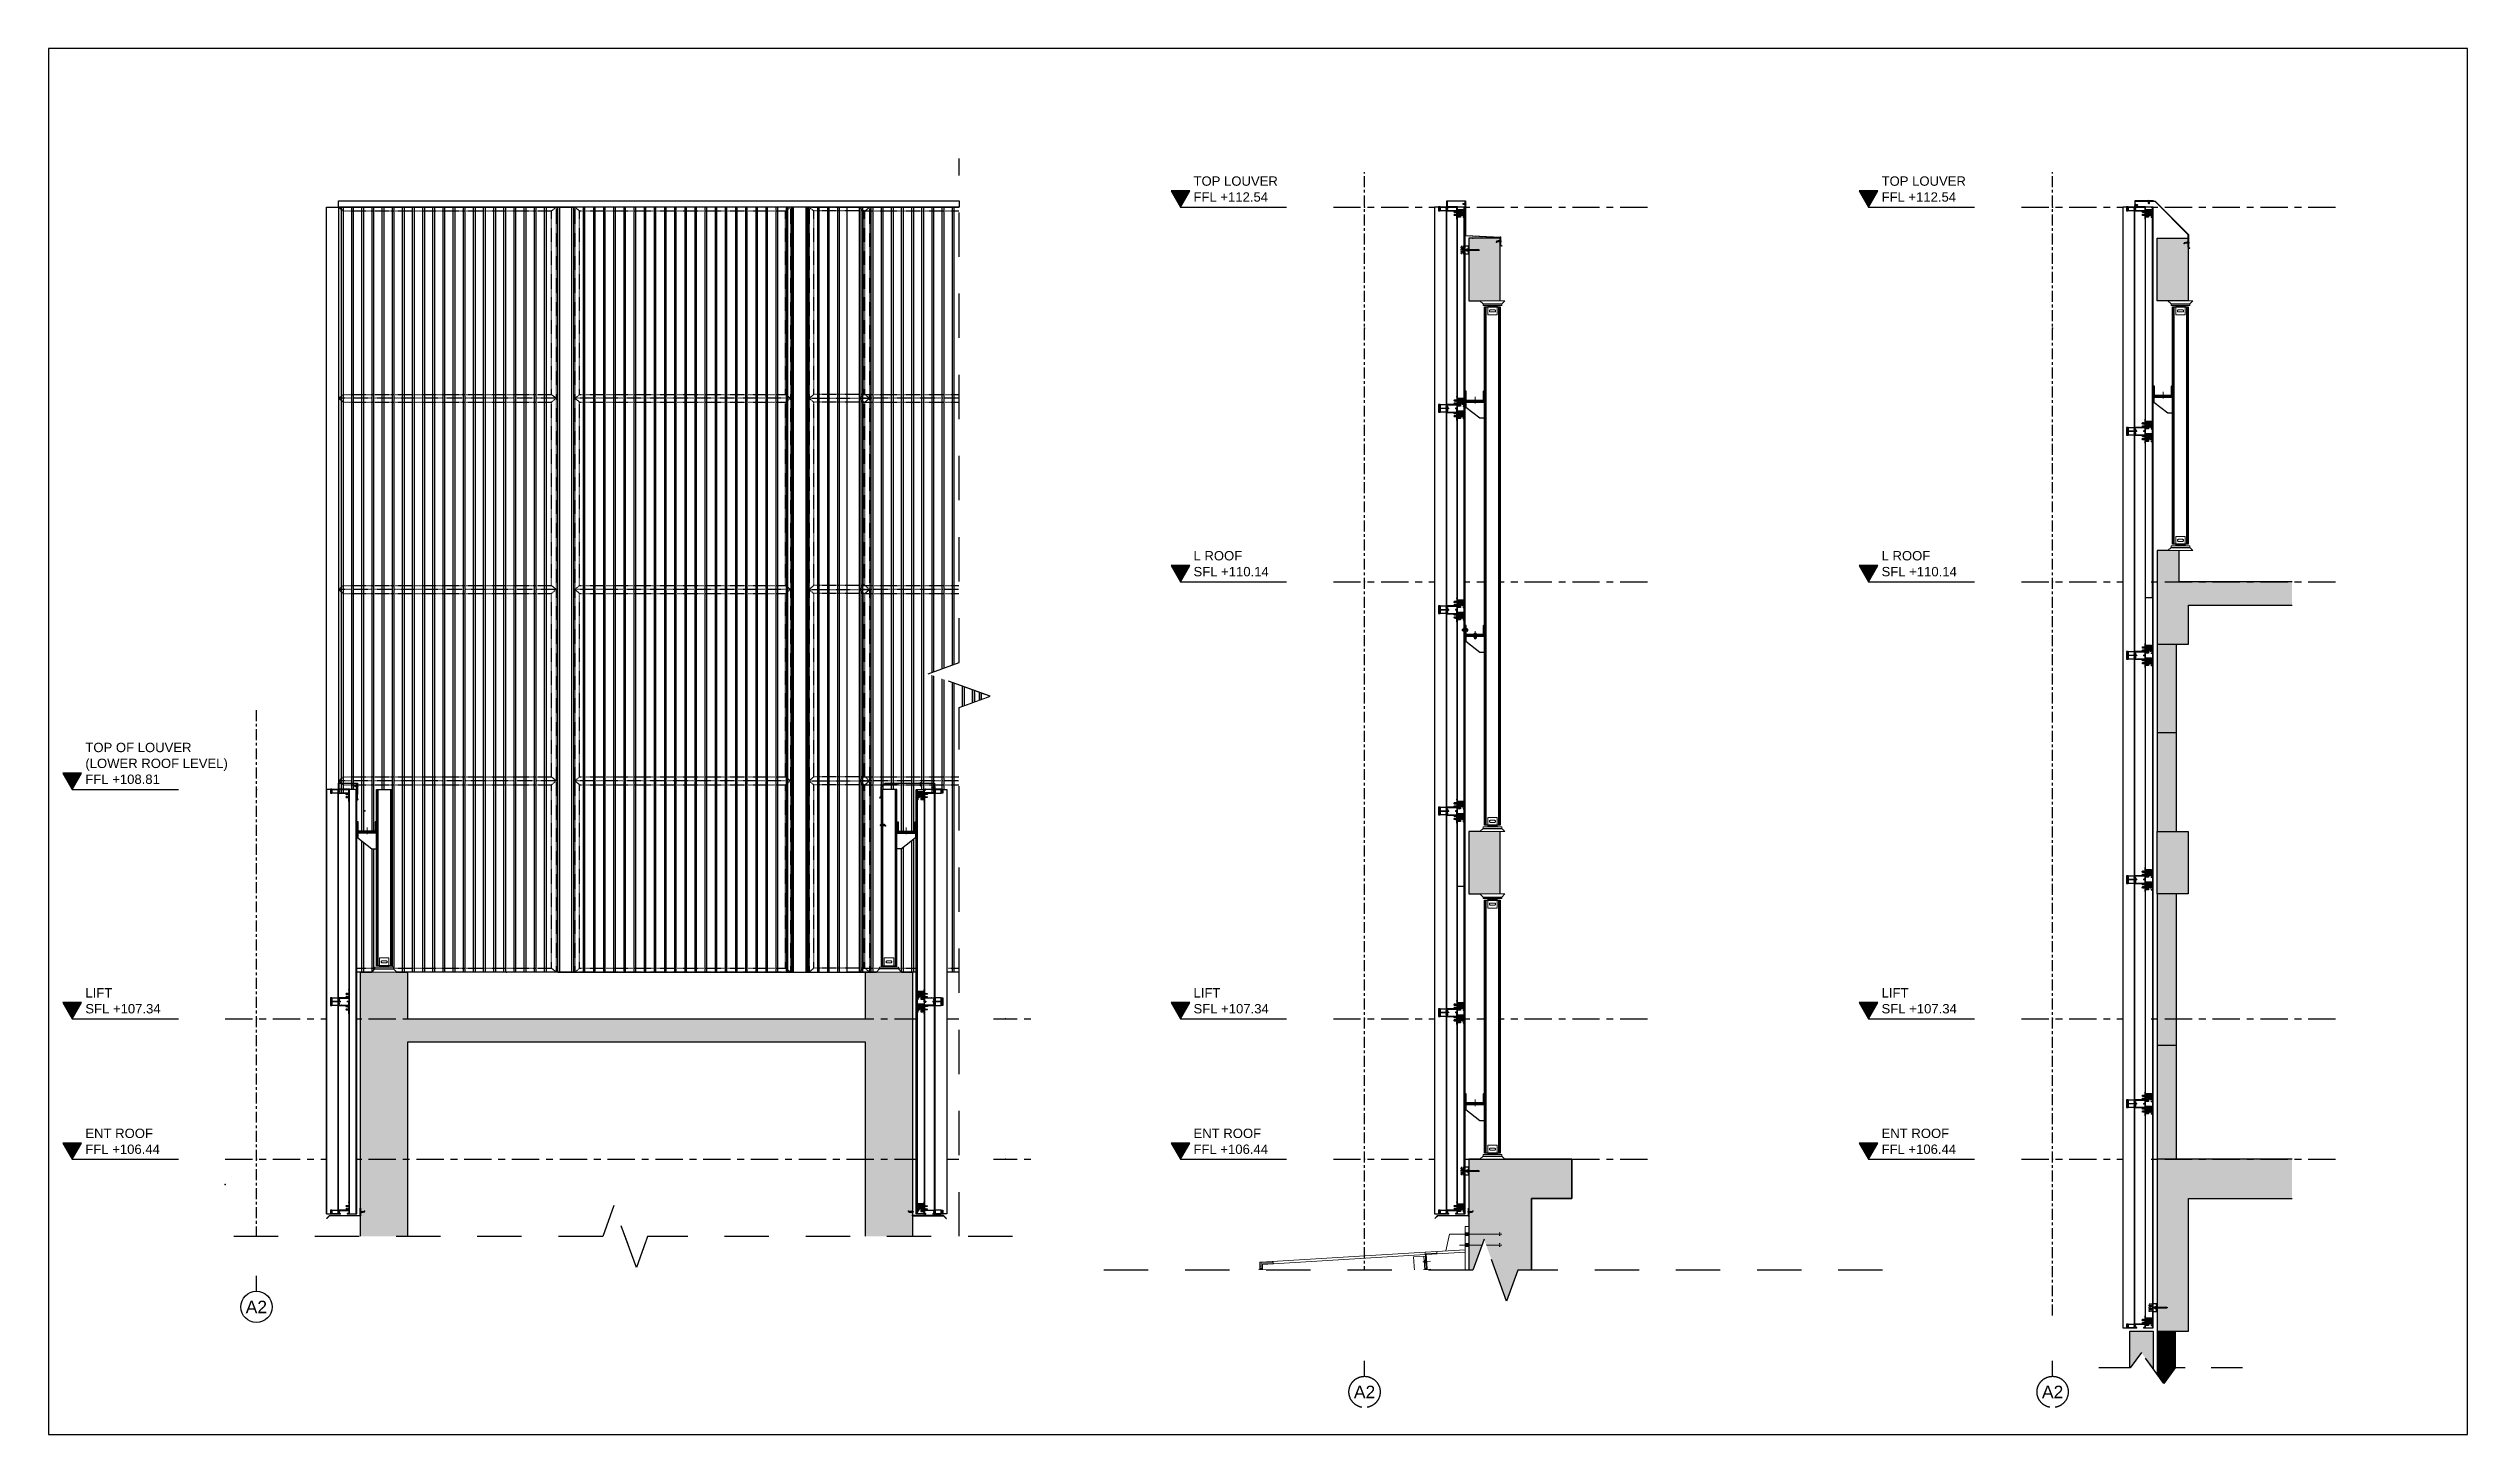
# Model space of a CAD drawing. Header units: millimetres. Extents: x -220592 to 404889, y -217665 to 38245.
# Drawn here: x 365902 to 381402, y -62007 to -53127 of the extents above; entities that cross this region are included whole.
import ezdxf
from ezdxf.enums import TextEntityAlignment as Align
from ezdxf.xclip import XClip

# ---------------------------------------------------------------- set-up
doc = ezdxf.new("R2010")
doc.units = ezdxf.units.MM
doc.header["$XCLIPFRAME"] = 0
for name, pattern in [('CENTER', [50.8, 31.75, -6.35, 6.35, -6.35]), ('HIDDEN', [0.375, 0.25, -0.125]), ('TA_GL_000.70000', [1.925, 0.7, -0.175, 0.175, -0.175, 0.7]), ('TA_HL_000.40000', [2.6, 1.42, -1.18]), ('TA_HL_001.00000', [6.5, 3.55, -2.95]), ('TA_HL_004.00000', [26, 14.2, -11.8]), ('XKITLINE00', [0]), ('XKITLINE02', [4, 2, -2])]:
    doc.linetypes.add(name, pattern=pattern)
doc.layers.get('Defpoints').update_dxf_attribs({"color": 255})
for name, color, linetype in [('000 - 0_SYM_DWG_BREAKER_MAIN_COLOR_1', 3, 'Continuous'), ('000 - 0_SYM_DWG_BREAKER_WIPEOUT_', 250, 'Continuous'), ('000 - 0_SYM_DWG_GRID-BUBBLE_MAIN_COLOR_1', 3, 'Continuous'), ('000 - 0_SYM_DWG_GRIDLINE_MAIN_COLOR_1', 3, 'Continuous'), ('000 - 0_SYM_DWG_GRIDLINE_MAIN_COLOR_251', 251, 'Continuous'), ('000 - 0_SYM_DWG_LEVEL_MAIN_COLOR_2', 2, 'Continuous'), ('000 - 0_SYM_DWG_LEVEL_TEXT', 3, 'Continuous'), ('000 - CONCRETE_COL_CUT_COLOR_5', 5, 'Continuous'), ('000 - CONCRETE_COL_HATCH_', 251, 'Continuous'), ('000 - CONCRETE_COL_MAIN_COLOR_1', 1, 'Continuous'), ('000 - CONCRETE_COL_WIPEOUT_', 250, 'Continuous'), ('000 - CONCRETE_PLENUM-WALL_MAIN_COLOR_4', 4, 'Continuous'), ('000 - CONCRETE_PRECAST_HATCH_', 251, 'Continuous'), ('000 - CONCRETE_WALL_HATCH_', 251, 'Continuous'), ('000 - CONCRETE_WALL_MAIN_COLOR_1', 1, 'Continuous'), ('000 - CONCRETE_WALL_MAIN_COLOR_2', 2, 'Continuous'), ('000 - CONCRETE_WALL_MAIN_COLOR_4', 4, 'Continuous'), ('000 - GRID', 251, 'CENTER'), ('000 - H A T C H', 9, 'Continuous'), ('000 - L I N E 0.1', 1, 'Continuous'), ('000 - STRUCTURE_STEEL_ACCESORIES_HIDDEN_', 251, 'Continuous'), ('000 - STRUCTURE_STEEL_ACCESORIES_MAIN_COLOR_1', 2, 'Continuous'), ('000 - STRUCTURE_STEEL_FASTERN_HIDDEN_', 251, 'Continuous'), ('000 - STRUCTURE_STEEL_FASTERN_MAIN_COLOR_2', 1, 'Continuous'), ('000 - STRUCTURE_STEEL_FRAMING_CUT_COLOR_4', 4, 'Continuous'), ('000 - STRUCTURE_STEEL_FRAMING_DEF_SUB', 250, 'Continuous'), ('000 - STRUCTURE_STEEL_FRAMING_HATCH_', 251, 'Continuous'), ('000 - STRUCTURE_STEEL_FRAMING_MAIN_COLOR_1', 3, 'Continuous'), ('000 - STRUCTURE_STEEL_FRAMING_MAIN_COLOR_2', 2, 'Continuous'), ('000 - STRUCTURE_STEEL_FRAMING_SUB_COLOR_2', 1, 'Continuous'), ('000 - STRUCTURE_STEEL_FRAMING_WIPEOUT_', 250, 'Continuous'), ('010 - ASPG_ACCESSORIES_CUT_COLOR_4', 4, 'Continuous'), ('010 - ASPG_ACCESSORIES_DEF_SUB', 250, 'Continuous'), ('010 - ASPG_ACCESSORIES_MAIN_COLOR_1', 1, 'Continuous'), ('010 - ASPG_ACCESSORIES_MAIN_COLOR_2', 2, 'Continuous'), ('010 - ASPG_ACCESSORIES_MAIN_COLOR_3', 3, 'Continuous'), ('010 - ASPG_ACCESSORIES_SUB_COLOR_2', 2, 'Continuous'), ('010 - ASPG_ACCESSORIES_SUB_COLOR_3', 3, 'Continuous'), ('010 - ASPG_ACCESSORIES_SYMBOL_', 251, 'Continuous'), ('010 - ASPG_ACCESSORIES_WIPEOUT_', 250, 'Continuous'), ('010 - ASPG_EXTR_MAIN_COLOR_2', 2, 'Continuous'), ('010 - ASPG_EXTR_SUB_COLOR_3', 3, 'Continuous'), ('010 - ASPG_EXTR_WIPEOUT_', 250, 'Continuous'), ('010 - ASPG_FASTERN_DEF_SUB', 250, 'Continuous'), ('010 - ASPG_FASTERN_MAIN_COLOR_1', 1, 'Continuous'), ('010 - ASPG_FASTERN_MAIN_COLOR_251', 251, 'Continuous'), ('010 - ASPG_FASTERN_SUB_COLOR_2', 2, 'Continuous'), ('010 - ASPG_FASTERN_WIPEOUT_', 250, 'Continuous'), ('010 - ASPG_FLASHING_CUT_COLOR_3', 3, 'Continuous'), ('010 - ASPG_FLASHING_CUT_COLOR_4', 4, 'Continuous'), ('010 - ASPG_FLASHING_CUT_COLOR_5', 5, 'Continuous'), ('010 - ASPG_FLASHING_HATCH_', 251, 'Continuous'), ('010 - ASPG_FLASING_CUT_COLOR_4', 4, 'Continuous'), ('010 - ASPG_FRAMING_CUT_COLOR_4', 4, 'Continuous'), ('010 - ASPG_FRAMING_HATCH_', 251, 'Continuous'), ('010 - ASPG_FRAMING_MAIN_COLOR_1', 1, 'Continuous'), ('010 - ASPG_FRAMING_SUB_COLOR_2', 2, 'Continuous'), ('010 - ASPG_FRAMING_SUB_COLOR_3', 3, 'Continuous'), ('010 - ASPG_FRAMING_WIPEOUT_', 250, 'Continuous'), ('Center Line', 1, 'CENTER'), ('HATCH', 7, 'Continuous')]:
    doc.layers.add(name, color=color, linetype=linetype)
doc.layers.add('000 - H I D D E N', color=7, linetype='Continuous', plot=False)
for name, color, linetype, lineweight in [('Bolt', 7, 'Continuous', 0), ('Part', 2, 'Continuous', 0), ('SCREW', 8, 'Continuous', 5)]:
    doc.layers.add(name, color=color, linetype=linetype, lineweight=lineweight)
doc.styles.add('ARIAL', font='arial.ttf')
doc.styles.add('Arial_1', font='arial.ttf', dxfattribs={"height": 125})
doc.styles.add('Cetury Gothic', font='swissl.ttf')
doc.styles.add('TA', font='', dxfattribs={"height": 4.5})
doc.styles.get('TA').set_extended_font_data('Cordia New')
pattern_1 = [(45, (2715.48714, 3084.9077), (-0.265165043, 0.265165043), []), (45, (2715.6639, 3084.9077), (-0.265165043, 0.265165043), [])]
pattern_2 = [(45, (0, 0), (-1.01028, 1.01028), []), (45, (0.6735, 0), (-1.01028, 1.01028), [])]

# ---------------------------------------------------------------- blocks, each defined once
blk = doc.blocks.new('*U27267')
blk.add_wipeout([(50, 0), (1450, 0), (1450, 4015), (50, 4015)]).dxf.layer = '010 - ASPG_EXTR_WIPEOUT_'
at = {"layer": '010 - ASPG_EXTR_MAIN_COLOR_2'}
for points in [[(190, 0), (200, 0), (200, 4015), (190, 4015)], [(255, 0), (265, 0), (265, 4015), (255, 4015)], [(320, 0), (330, 0), (330, 4015), (320, 4015)], [(385, 0), (395, 0), (395, 4015), (385, 4015)], [(450, 0), (460, 0), (460, 4015), (450, 4015)], [(515, 0), (525, 0), (525, 4015), (515, 4015)], [(580, 0), (590, 0), (590, 4015), (580, 4015)], [(645, 0), (655, 0), (655, 4015), (645, 4015)], [(710, 0), (720, 0), (720, 4015), (710, 4015)], [(775, 0), (785, 0), (785, 4015), (775, 4015)], [(840, 0), (850, 0), (850, 4015), (840, 4015)], [(905, 0), (915, 0), (915, 4015), (905, 4015)], [(970, 0), (980, 0), (980, 4015), (970, 4015)], [(1035, 0), (1045, 0), (1045, 4015), (1035, 4015)], [(1100, 0), (1110, 0), (1110, 4015), (1100, 4015)], [(1165, 0), (1175, 0), (1175, 4015), (1165, 4015)], [(1230, 0), (1240, 0), (1240, 4015), (1230, 4015)], [(1295, 0), (1305, 0), (1305, 4015), (1295, 4015)], [(1360, 0), (1370, 0), (1370, 4015), (1360, 4015)]]:
    blk.add_lwpolyline(points, close=True, dxfattribs=at)
at = {"layer": '010 - ASPG_FRAMING_SUB_COLOR_2'}
blk.add_lwpolyline([(50, 0), (1450, 0), (1450, 4015), (50, 4015)], close=True, dxfattribs=at)
for points in [[(-50, 0), (50, 0), (50, 4015), (-50, 4015)], [(1450, 0), (1550, 0), (1550, 4015), (1450, 4015)]]:
    blk.add_wipeout(points).dxf.layer = '010 - ASPG_EXTR_WIPEOUT_'
at = {"layer": '010 - ASPG_EXTR_MAIN_COLOR_2'}
for points in [[(125, 0), (135, 0), (135, 4015), (125, 4015)], [(1425, 0), (1435, 0), (1435, 4015), (1425, 4015)]]:
    blk.add_lwpolyline(points, close=True, dxfattribs=at)
at = {"layer": '010 - ASPG_FRAMING_MAIN_COLOR_1'}
for points in [[(-50, 0), (-40, 0), (-40, 4015), (-50, 4015)], [(40, 0), (50, 0), (50, 4015), (40, 4015)], [(1450, 0), (1460, 0), (1460, 4015), (1450, 4015)], [(1540, 0), (1550, 0), (1550, 4015), (1540, 4015)]]:
    blk.add_lwpolyline(points, close=True, dxfattribs=at)
at = {"layer": '010 - ASPG_FRAMING_SUB_COLOR_2'}
for points in [[(-50, 0), (50, 0), (50, 4015), (-50, 4015)], [(1450, 0), (1550, 0), (1550, 4015), (1450, 4015)]]:
    blk.add_lwpolyline(points, close=True, dxfattribs=at)
blk = doc.blocks.new('*U27568')
blk.add_wipeout([(50, 0), (821, 0), (821, 4900), (50, 4900)]).dxf.layer = '010 - ASPG_EXTR_WIPEOUT_'
at = {"layer": '010 - ASPG_EXTR_MAIN_COLOR_2'}
for points in [[(149, 0), (159, 0), (159, 4900), (149, 4900)], [(214, 0), (224, 0), (224, 4900), (214, 4900)], [(279, 0), (289, 0), (289, 4900), (279, 4900)], [(344, 0), (354, 0), (354, 4900), (344, 4900)], [(409, 0), (419, 0), (419, 4900), (409, 4900)], [(474, 0), (484, 0), (484, 4900), (474, 4900)], [(539, 0), (549, 0), (549, 4900), (539, 4900)], [(604, 0), (614, 0), (614, 4900), (604, 4900)], [(669, 0), (679, 0), (679, 4900), (669, 4900)], [(734, 0), (744, 0), (744, 4900), (734, 4900)], [(799, 0), (809, 0), (809, 4900), (799, 4900)]]:
    blk.add_lwpolyline(points, close=True, dxfattribs=at)
at = {"layer": '010 - ASPG_FRAMING_SUB_COLOR_2'}
blk.add_lwpolyline([(50, 0), (821, 0), (821, 4900), (50, 4900)], close=True, dxfattribs=at)
blk.add_wipeout([(-50, 0), (50, 0), (50, 4900), (-50, 4900)]).dxf.layer = '010 - ASPG_EXTR_WIPEOUT_'
at = {"layer": '010 - ASPG_EXTR_MAIN_COLOR_2'}
blk.add_lwpolyline([(84, 0), (94, 0), (94, 4900), (84, 4900)], close=True, dxfattribs=at)
at = {"layer": '010 - ASPG_FRAMING_MAIN_COLOR_1'}
for points in [[(-50, 0), (-40, 0), (-40, 4900), (-50, 4900)], [(40, 0), (50, 0), (50, 4900), (40, 4900)]]:
    blk.add_lwpolyline(points, close=True, dxfattribs=at)
at = {"layer": '010 - ASPG_FRAMING_SUB_COLOR_2'}
blk.add_lwpolyline([(-50, 0), (50, 0), (50, 4900), (-50, 4900)], close=True, dxfattribs=at)
blk = doc.blocks.new('*U27263')
blk.add_wipeout([(50, 0), (1450, 0), (1450, 4015), (50, 4015)]).dxf.layer = '010 - ASPG_EXTR_WIPEOUT_'
at = {"layer": '010 - ASPG_EXTR_MAIN_COLOR_2'}
for points in [[(190, 0), (200, 0), (200, 4015), (190, 4015)], [(255, 0), (265, 0), (265, 4015), (255, 4015)], [(320, 0), (330, 0), (330, 4015), (320, 4015)], [(385, 0), (395, 0), (395, 4015), (385, 4015)], [(450, 0), (460, 0), (460, 4015), (450, 4015)], [(515, 0), (525, 0), (525, 4015), (515, 4015)], [(580, 0), (590, 0), (590, 4015), (580, 4015)], [(645, 0), (655, 0), (655, 4015), (645, 4015)], [(710, 0), (720, 0), (720, 4015), (710, 4015)], [(775, 0), (785, 0), (785, 4015), (775, 4015)], [(840, 0), (850, 0), (850, 4015), (840, 4015)], [(905, 0), (915, 0), (915, 4015), (905, 4015)], [(970, 0), (980, 0), (980, 4015), (970, 4015)], [(1035, 0), (1045, 0), (1045, 4015), (1035, 4015)], [(1100, 0), (1110, 0), (1110, 4015), (1100, 4015)], [(1165, 0), (1175, 0), (1175, 4015), (1165, 4015)], [(1230, 0), (1240, 0), (1240, 4015), (1230, 4015)], [(1295, 0), (1305, 0), (1305, 4015), (1295, 4015)], [(1360, 0), (1370, 0), (1370, 4015), (1360, 4015)]]:
    blk.add_lwpolyline(points, close=True, dxfattribs=at)
at = {"layer": '010 - ASPG_FRAMING_SUB_COLOR_2'}
blk.add_lwpolyline([(50, 0), (1450, 0), (1450, 4015), (50, 4015)], close=True, dxfattribs=at)
for points in [[(-50, 0), (50, 0), (50, 4015), (-50, 4015)], [(1450, 0), (1550, 0), (1550, 4015), (1450, 4015)]]:
    blk.add_wipeout(points).dxf.layer = '010 - ASPG_EXTR_WIPEOUT_'
at = {"layer": '010 - ASPG_EXTR_MAIN_COLOR_2'}
for points in [[(125, 0), (135, 0), (135, 4015), (125, 4015)], [(1425, 0), (1435, 0), (1435, 4015), (1425, 4015)]]:
    blk.add_lwpolyline(points, close=True, dxfattribs=at)
at = {"layer": '010 - ASPG_FRAMING_MAIN_COLOR_1'}
for points in [[(-50, 0), (-40, 0), (-40, 4015), (-50, 4015)], [(40, 0), (50, 0), (50, 4015), (40, 4015)], [(1450, 0), (1460, 0), (1460, 4015), (1450, 4015)], [(1540, 0), (1550, 0), (1550, 4015), (1540, 4015)]]:
    blk.add_lwpolyline(points, close=True, dxfattribs=at)
at = {"layer": '010 - ASPG_FRAMING_SUB_COLOR_2'}
for points in [[(-50, 0), (50, 0), (50, 4015), (-50, 4015)], [(1450, 0), (1550, 0), (1550, 4015), (1450, 4015)]]:
    blk.add_lwpolyline(points, close=True, dxfattribs=at)
blk = doc.blocks.new('*U27264')
blk.add_wipeout([(50, 0), (1912, 0), (1912, 4015), (50, 4015)]).dxf.layer = '010 - ASPG_EXTR_WIPEOUT_'
at = {"layer": '010 - ASPG_EXTR_MAIN_COLOR_2'}
for points in [[(178, 0), (189, 0), (189, 4015), (178, 4015)], [(243, 0), (254, 0), (254, 4015), (243, 4015)], [(308, 0), (319, 0), (319, 4015), (308, 4015)], [(373, 0), (384, 0), (384, 4015), (373, 4015)], [(438, 0), (449, 0), (449, 4015), (438, 4015)], [(503, 0), (514, 0), (514, 4015), (503, 4015)], [(568, 0), (579, 0), (579, 4015), (568, 4015)], [(633, 0), (644, 0), (644, 4015), (633, 4015)], [(698, 0), (709, 0), (709, 4015), (698, 4015)], [(763, 0), (774, 0), (774, 4015), (763, 4015)], [(828, 0), (839, 0), (839, 4015), (828, 4015)], [(893, 0), (904, 0), (904, 4015), (893, 4015)], [(958, 0), (969, 0), (969, 4015), (958, 4015)], [(1023, 0), (1034, 0), (1034, 4015), (1023, 4015)], [(1088, 0), (1099, 0), (1099, 4015), (1088, 4015)], [(1153, 0), (1164, 0), (1164, 4015), (1153, 4015)], [(1218, 0), (1229, 0), (1229, 4015), (1218, 4015)], [(1283, 0), (1294, 0), (1294, 4015), (1283, 4015)], [(1348, 0), (1359, 0), (1359, 4015), (1348, 4015)], [(1413, 0), (1424, 0), (1424, 4015), (1413, 4015)], [(1478, 0), (1489, 0), (1489, 4015), (1478, 4015)], [(1543, 0), (1554, 0), (1554, 4015), (1543, 4015)], [(1608, 0), (1619, 0), (1619, 4015), (1608, 4015)], [(1673, 0), (1684, 0), (1684, 4015), (1673, 4015)], [(1738, 0), (1749, 0), (1749, 4015), (1738, 4015)], [(1803, 0), (1814, 0), (1814, 4015), (1803, 4015)], [(1868, 0), (1879, 0), (1879, 4015), (1868, 4015)]]:
    blk.add_lwpolyline(points, close=True, dxfattribs=at)
at = {"layer": '010 - ASPG_FRAMING_SUB_COLOR_2'}
blk.add_lwpolyline([(50, 0), (1912, 0), (1912, 4015), (50, 4015)], close=True, dxfattribs=at)
blk.add_wipeout([(-50, 0), (50, 0), (50, 4015), (-50, 4015)]).dxf.layer = '010 - ASPG_EXTR_WIPEOUT_'
at = {"layer": '010 - ASPG_EXTR_MAIN_COLOR_2'}
blk.add_lwpolyline([(113, 0), (124, 0), (124, 4015), (113, 4015)], close=True, dxfattribs=at)
at = {"layer": '010 - ASPG_FRAMING_MAIN_COLOR_1'}
for points in [[(-50, 0), (-40, 0), (-40, 4015), (-50, 4015)], [(40, 0), (50, 0), (50, 4015), (40, 4015)]]:
    blk.add_lwpolyline(points, close=True, dxfattribs=at)
at = {"layer": '010 - ASPG_FRAMING_SUB_COLOR_2'}
blk.add_lwpolyline([(-50, 0), (50, 0), (50, 4015), (-50, 4015)], close=True, dxfattribs=at)
blk = doc.blocks.new('*U27563')
blk.add_wipeout([(50, 0), (1450, 0), (1450, 4900), (50, 4900)]).dxf.layer = '010 - ASPG_EXTR_WIPEOUT_'
at = {"layer": '010 - ASPG_EXTR_SUB_COLOR_3'}
for points in [[(178, 0), (189, 0), (189, 4900), (178, 4900)], [(243, 0), (254, 0), (254, 4900), (243, 4900)], [(308, 0), (319, 0), (319, 4900), (308, 4900)], [(373, 0), (384, 0), (384, 4900), (373, 4900)], [(438, 0), (449, 0), (449, 4900), (438, 4900)], [(503, 0), (514, 0), (514, 4900), (503, 4900)], [(568, 0), (579, 0), (579, 4900), (568, 4900)], [(633, 0), (644, 0), (644, 4900), (633, 4900)], [(698, 0), (709, 0), (709, 4900), (698, 4900)], [(763, 0), (774, 0), (774, 4900), (763, 4900)], [(828, 0), (839, 0), (839, 4900), (828, 4900)], [(893, 0), (904, 0), (904, 4900), (893, 4900)], [(958, 0), (969, 0), (969, 4900), (958, 4900)], [(1023, 0), (1034, 0), (1034, 4900), (1023, 4900)], [(1088, 0), (1099, 0), (1099, 4900), (1088, 4900)], [(1153, 0), (1164, 0), (1164, 4900), (1153, 4900)], [(1218, 0), (1229, 0), (1229, 4900), (1218, 4900)], [(1283, 0), (1294, 0), (1294, 4900), (1283, 4900)], [(1348, 0), (1359, 0), (1359, 4900), (1348, 4900)]]:
    blk.add_lwpolyline(points, close=True, dxfattribs=at)
at = {"layer": '010 - ASPG_FRAMING_SUB_COLOR_2'}
blk.add_lwpolyline([(50, 0), (1450, 0), (1450, 4900), (50, 4900)], close=True, dxfattribs=at)
for points in [[(-50, 0), (50, 0), (50, 4900), (-50, 4900)], [(1450, 0), (1550, 0), (1550, 4900), (1450, 4900)]]:
    blk.add_wipeout(points).dxf.layer = '010 - ASPG_EXTR_WIPEOUT_'
at = {"layer": '010 - ASPG_EXTR_SUB_COLOR_3'}
for points in [[(113, 0), (124, 0), (124, 4900), (113, 4900)], [(1413, 0), (1424, 0), (1424, 4900), (1413, 4900)]]:
    blk.add_lwpolyline(points, close=True, dxfattribs=at)
at = {"layer": '010 - ASPG_FRAMING_SUB_COLOR_2'}
for points in [[(-50, 0), (50, 0), (50, 4900), (-50, 4900)], [(-50, 0), (-40, 0), (-40, 4900), (-50, 4900)], [(40, 0), (50, 0), (50, 4900), (40, 4900)], [(1450, 0), (1550, 0), (1550, 4900), (1450, 4900)], [(1450, 0), (1460, 0), (1460, 4900), (1450, 4900)], [(1540, 0), (1550, 0), (1550, 4900), (1540, 4900)]]:
    blk.add_lwpolyline(points, close=True, dxfattribs=at)
blk = doc.blocks.new('*U27564')
blk.add_wipeout([(50, 0), (1454, 0), (1454, 4900), (50, 4900)]).dxf.layer = '010 - ASPG_EXTR_WIPEOUT_'
at = {"layer": '010 - ASPG_EXTR_SUB_COLOR_3'}
for points in [[(190, 0), (200, 0), (200, 4900), (190, 4900)], [(255, 0), (265, 0), (265, 4900), (255, 4900)], [(320, 0), (330, 0), (330, 4900), (320, 4900)], [(385, 0), (395, 0), (395, 4900), (385, 4900)], [(450, 0), (460, 0), (460, 4900), (450, 4900)], [(515, 0), (525, 0), (525, 4900), (515, 4900)], [(580, 0), (590, 0), (590, 4900), (580, 4900)], [(645, 0), (655, 0), (655, 4900), (645, 4900)], [(710, 0), (720, 0), (720, 4900), (710, 4900)], [(775, 0), (785, 0), (785, 4900), (775, 4900)], [(840, 0), (850, 0), (850, 4900), (840, 4900)], [(905, 0), (915, 0), (915, 4900), (905, 4900)], [(970, 0), (980, 0), (980, 4900), (970, 4900)], [(1035, 0), (1045, 0), (1045, 4900), (1035, 4900)], [(1100, 0), (1110, 0), (1110, 4900), (1100, 4900)], [(1165, 0), (1175, 0), (1175, 4900), (1165, 4900)], [(1230, 0), (1240, 0), (1240, 4900), (1230, 4900)], [(1295, 0), (1305, 0), (1305, 4900), (1295, 4900)], [(1360, 0), (1370, 0), (1370, 4900), (1360, 4900)], [(1425, 0), (1435, 0), (1435, 4900), (1425, 4900)]]:
    blk.add_lwpolyline(points, close=True, dxfattribs=at)
at = {"layer": '010 - ASPG_FRAMING_SUB_COLOR_2'}
blk.add_lwpolyline([(50, 0), (1454, 0), (1454, 4900), (50, 4900)], close=True, dxfattribs=at)
blk.add_wipeout([(-50, 0), (50, 0), (50, 4900), (-50, 4900)]).dxf.layer = '010 - ASPG_EXTR_WIPEOUT_'
at = {"layer": '010 - ASPG_EXTR_SUB_COLOR_3'}
blk.add_lwpolyline([(125, 0), (135, 0), (135, 4900), (125, 4900)], close=True, dxfattribs=at)
at = {"layer": '010 - ASPG_FRAMING_SUB_COLOR_2'}
for points in [[(-50, 0), (50, 0), (50, 4900), (-50, 4900)], [(-50, 0), (-40, 0), (-40, 4900), (-50, 4900)], [(40, 0), (50, 0), (50, 4900), (40, 4900)]]:
    blk.add_lwpolyline(points, close=True, dxfattribs=at)
blk = doc.blocks.new('*U28901')
blk.add_wipeout([(50, 0), (448, 0), (448, 4900), (50, 4900)]).dxf.layer = '010 - ASPG_EXTR_WIPEOUT_'
at = {"layer": '010 - ASPG_EXTR_SUB_COLOR_3'}
for points in [[(178, 0), (189, 0), (189, 4900), (178, 4900)], [(243, 0), (254, 0), (254, 4900), (243, 4900)]]:
    blk.add_lwpolyline(points, close=True, dxfattribs=at)
at = {"layer": '010 - ASPG_FRAMING_SUB_COLOR_2'}
blk.add_lwpolyline([(50, 0), (448, 0), (448, 4900), (50, 4900)], close=True, dxfattribs=at)
blk.add_wipeout([(-50, 0), (50, 0), (50, 4900), (-50, 4900)]).dxf.layer = '010 - ASPG_EXTR_WIPEOUT_'
at = {"layer": '010 - ASPG_EXTR_SUB_COLOR_3'}
for points in [[(48, 0), (59, 0), (59, 4900), (48, 4900)], [(113, 0), (124, 0), (124, 4900), (113, 4900)]]:
    blk.add_lwpolyline(points, close=True, dxfattribs=at)
at = {"layer": '010 - ASPG_FRAMING_SUB_COLOR_2'}
for points in [[(-50, 0), (50, 0), (50, 4900), (-50, 4900)], [(-50, 0), (-40, 0), (-40, 4900), (-50, 4900)], [(40, 0), (50, 0), (50, 4900), (40, 4900)]]:
    blk.add_lwpolyline(points, close=True, dxfattribs=at)
blk = doc.blocks.new('*U28580')
blk.add_wipeout([(0, 0), (77.5, 0), (77.5, 6450), (0, 6450)])
at = {"color": 0}
blk.add_lwpolyline([(0, 0), (77.5, 0), (77.5, 6450), (0, 6450)], close=True, dxfattribs=at)
blk = doc.blocks.new('*U27569')
blk.add_wipeout([(0, 0), (78, 0), (78, 4900), (0, 4900)])
at = {"color": 0}
blk.add_lwpolyline([(0, 0), (78, 0), (78, 4900), (0, 4900)], close=True, dxfattribs=at)
blk = doc.blocks.new('*U28787')
at = {"layer": '010 - ASPG_FRAMING_SUB_COLOR_3', "linetype": 'ByBlock'}
for points in [[(0, 0), (0, 771), (25, 741), (25, 30), (0, 0)], [(1225, 771), (0, 771), (25, 741), (1200, 741)], [(1225, 0), (1225, 771), (1200, 741), (1200, 30), (1225, 0)], [(25, 30), (1200, 30), (1225, 0), (0, 0), (25, 30)]]:
    blk.add_lwpolyline(points, close=True, dxfattribs=at)
blk = doc.blocks.new('*U28789')
at = {"layer": '010 - ASPG_FRAMING_SUB_COLOR_3', "linetype": 'ByBlock'}
for points in [[(0, 0), (0, 1380), (25, 1350), (25, 30), (0, 0)], [(1400, 1380), (0, 1380), (25, 1350), (1375, 1350)], [(1400, 0), (1400, 1380), (1375, 1350), (1375, 30), (1400, 0)], [(25, 30), (1375, 30), (1400, 0), (0, 0), (25, 30)]]:
    blk.add_lwpolyline(points, close=True, dxfattribs=at)
blk = doc.blocks.new('*U28790')
at = {"layer": '010 - ASPG_FRAMING_SUB_COLOR_3', "linetype": 'ByBlock'}
for points in [[(0, 0), (0, 1380), (25, 1350), (25, 30), (0, 0)], [(1400, 1380), (0, 1380), (25, 1350), (1375, 1350)], [(1400, 0), (1400, 1380), (1375, 1350), (1375, 30), (1400, 0)], [(25, 30), (1375, 30), (1400, 0), (0, 0), (25, 30)]]:
    blk.add_lwpolyline(points, close=True, dxfattribs=at)
blk = doc.blocks.new('*U28791')
at = {"layer": '010 - ASPG_FRAMING_SUB_COLOR_3', "linetype": 'ByBlock'}
for points in [[(0, 0), (0, 1842), (25, 1812), (25, 30), (0, 0)], [(1400, 1842), (0, 1842), (25, 1812), (1375, 1812)], [(1400, 0), (1400, 1842), (1375, 1812), (1375, 30), (1400, 0)], [(25, 30), (1375, 30), (1400, 0), (0, 0), (25, 30)]]:
    blk.add_lwpolyline(points, close=True, dxfattribs=at)
blk = doc.blocks.new('*U28788')
at = {"layer": '010 - ASPG_FRAMING_SUB_COLOR_3', "linetype": 'ByBlock'}
for points in [[(0, 0), (0, 1862), (25, 1832), (25, 30), (0, 0)], [(1400, 1862), (0, 1862), (25, 1832), (1375, 1832)], [(1400, 0), (1400, 1862), (1375, 1832), (1375, 30), (1400, 0)], [(25, 30), (1375, 30), (1400, 0), (0, 0), (25, 30)]]:
    blk.add_lwpolyline(points, close=True, dxfattribs=at)
blk = doc.blocks.new('*U28900')
at = {"layer": '010 - ASPG_FRAMING_SUB_COLOR_3', "linetype": 'ByBlock'}
for points in [[(0, 0), (0, 1380), (25, 1350), (25, 30), (0, 0)], [(1225, 1380), (0, 1380), (25, 1350), (1200, 1350)], [(1225, 0), (1225, 1380), (1200, 1350), (1200, 30), (1225, 0)], [(25, 30), (1200, 30), (1225, 0), (0, 0), (25, 30)]]:
    blk.add_lwpolyline(points, close=True, dxfattribs=at)
blk = doc.blocks.new('*U28899')
at = {"layer": '010 - ASPG_FRAMING_SUB_COLOR_3', "linetype": 'ByBlock'}
for points in [[(0, 0), (0, 1394), (25, 1364), (25, 30), (0, 0)], [(1225, 1394), (0, 1394), (25, 1364), (1200, 1364)], [(1225, 0), (1225, 1394), (1200, 1364), (1200, 30), (1225, 0)], [(25, 30), (1200, 30), (1225, 0), (0, 0), (25, 30)]]:
    blk.add_lwpolyline(points, close=True, dxfattribs=at)
blk = doc.blocks.new('*U28902')
at = {"layer": '010 - ASPG_FRAMING_SUB_COLOR_3', "linetype": 'ByBlock'}
for points in [[(0, 0), (0, 388), (25, 358), (25, 30), (0, 0)], [(1225, 388), (0, 388), (25, 358), (1200, 358)], [(1225, 0), (1225, 388), (1200, 358), (1200, 30), (1225, 0)], [(25, 30), (1200, 30), (1225, 0), (0, 0), (25, 30)]]:
    blk.add_lwpolyline(points, close=True, dxfattribs=at)
blk = doc.blocks.new('W-1-PP18-ST_ENT2_20260409-210831_PP18_ENT2_ASPG_ELE2')
blk.add_point((3862, 115841))
at = {"color": 1, "xscale": -1}
blk.add_blockref('*U28580', (527, 106090), dxfattribs=at)
blk.add_blockref('*U27563', (1981, 107640))
at = {"rotation": 2.61259725053975e-05}
blk.add_blockref('*U27263', (6183, 108525), dxfattribs=at)
at = {"xscale": -1}
blk.add_blockref('*U27564', (1981, 107640), dxfattribs=at)
for name, p in [('*U28901', (3481, 107640)), ('*U27264', (7683, 108525))]:
    blk.add_blockref(name, p)
at = {"xscale": -1, "rotation": 2.61259725053975e-05}
blk.add_blockref('*U27267', (6183, 108525), dxfattribs=at)
blk.add_point((1603, 107640))
at = {"linetype": 'TA_HL_001.00000', "rotation": 90}
for name, p in [('*U28899', (1921, 111315)), ('*U28900', (3421, 111315)), ('*U28790', (7623, 111140)), ('*U28899', (1921, 110090)), ('*U28900', (3421, 110090)), ('*U28790', (7623, 109740)), ('*U28899', (1921, 108865)), ('*U28900', (3421, 108865)), ('*U28790', (7623, 108340)), ('*U28899', (1921, 107640)), ('*U28900', (3421, 107640))]:
    blk.add_blockref(name, p, dxfattribs=at)
at = {"xscale": -1}
blk.add_blockref('*U27568', (4683, 107640), dxfattribs=at)
at = {"color": 1}
blk.add_blockref('*U28580', (9595, 106090), dxfattribs=at)
at = {"color": 1, "xscale": -1}
blk.add_blockref('*U27569', (3862, 107640), dxfattribs=at)
at = {"linetype": 'TA_HL_001.00000', "rotation": 90}
for name, p in [('*U28789', (6123, 111140)), ('*U28791', (9585, 111140)), ('*U28789', (6123, 109740)), ('*U28788', (9595, 109740)), ('*U28789', (6123, 108340)), ('*U28791', (9585, 108340))]:
    blk.add_blockref(name, p, dxfattribs=at)
at = {"linetype": 'TA_HL_001.00000', "xscale": -1, "rotation": 270}
for p in [(3541, 111315), (3541, 110090), (3541, 108865), (3541, 107640)]:
    blk.add_blockref('*U28902', p, dxfattribs=at)
at = {"linetype": 'TA_HL_001.00000', "rotation": 90}
for p in [(4633, 111315), (4633, 110090), (4633, 108865), (4633, 107640)]:
    blk.add_blockref('*U28787', p, dxfattribs=at)
blk = doc.blocks.new('A$C5e2b7e44')
at = {"layer": 'Defpoints', "color": 8}
blk.add_lwpolyline([(0, 0), (775, 0), (775, 444), (0, 444)], close=True, dxfattribs=at)
blk = doc.blocks.new('W-1-PP18-ST_ENT2_20260409-203201_PP18_ENT2_SE-RC_ELE2')
for points in [[(968.0015, 100883.4264), (3903.0015, 100883.4264), (3901.5901, 107190), (968.0015, 107190)], [(4203.0015, 102040.0001), (9153.0015, 102040), (9153.0015, 100883.4264), (4203.0015, 100883.4264)]]:
    blk.add_wipeout(points)
blk.add_wipeout([(-1018.8532, 101100), (666.7934, 101100), (668.0015, 107640), (738.0064, 107640), (758.0064, 107660), (878.0064, 107660), (898.0064, 107640), (968.0015, 107640), (968.0015, 107340), (3901.5901, 107340), (3903.0015, 107640), (3972.9935, 107640), (3992.9935, 107660), (4112.9935, 107660), (4132.9935, 107640), (4203.0015, 107640), (4203.0015, 102240), (9453.0015, 102240), (9453.0015, 100883.4264), (9153.0015, 100883.4264), (9153.0015, 102040.0001), (4203.0015, 102040.0001), (4203.0015, 100883.4264), (3903.0015, 100883.4264), (3901.5901, 107190), (968.0014, 107190), (968.0015, 100883.4264), (-1018.8532, 100883.4264)]).dxf.layer = '000 - CONCRETE_COL_WIPEOUT_'
at = {"layer": '000 - H A T C H'}
h = blk.add_hatch(dxfattribs=at)
h.set_pattern_fill('AR-CONC', color=8)
h.paths.add_polyline_path([(-1018.8532, 101100), (666.7934, 101100), (668.0015, 107640), (738.0064, 107640), (758.0064, 107660), (878.0064, 107660), (898.0064, 107640), (968.0015, 107640), (968.0015, 107340), (3901.5901, 107340), (3903.0015, 107640), (3972.9935, 107640), (3992.9935, 107660), (4112.9935, 107660), (4132.9935, 107640), (4203.0015, 107640), (4203.0015, 102240), (9453.0015, 102240), (9453.0015, 100883.4264), (9153.0015, 100883.4264), (9153.0015, 102040.0001), (4203.0015, 102040.0001), (4203.0015, 100883.4264), (3903.0015, 100883.4264), (3901.5901, 107190), (968.0014, 107190), (968.0015, 100883.4264), (-1018.8532, 100883.4264)])
at = {"layer": '000 - CONCRETE_COL_MAIN_COLOR_1'}
blk.add_lwpolyline([(-1018.8532, 101100), (666.7934, 101100), (668.0015, 107640), (738.0064, 107640), (758.0064, 107660), (878.0064, 107660), (898.0064, 107640), (968.0015, 107640), (968.0015, 107340), (3901.5901, 107340), (3903.0015, 107640), (3972.9935, 107640), (3992.9935, 107660), (4112.9935, 107660), (4132.9935, 107640), (4203.0015, 107640), (4203.0015, 102240), (9453.0015, 102240), (9453.0015, 100883.4264), (9153.0015, 100883.4264), (9153.0015, 102040.0001), (4203.0015, 102040.0001), (4203.0015, 100883.4264), (3903.0015, 100883.4264), (3901.5901, 107190), (968.0014, 107190), (968.0015, 100883.4264), (-1018.8532, 100883.4264), (-1018.8532, 101100)], close=True, dxfattribs=at)
blk = doc.blocks.new('000_ASPG_TYP_FILES_20260218-010703_FRAME_EXTR_HONLIZONTAL')
at = {"layer": '010 - ASPG_FRAMING_HATCH_'}
h = blk.add_hatch(dxfattribs=at)
h.set_pattern_fill('ANSI32', color=256, scale=0.1)
edge = h.paths.add_edge_path()
edge.add_line((75, 2), (25, 2))
edge.add_line((25, 2), (25, 67))
edge.add_arc((25, 67), 0.3, 0, 90)
edge.add_line((25, 67), (0, 67))
edge.add_arc((0, 67), 0.3, 90, 180)
edge.add_line((0, 67), (0, 58))
edge.add_arc((0, 58), 0.3, 180, 270)
edge.add_line((0, 57), (2, 57))
edge.add_arc((2, 58), 0.3, 270, 360)
edge.add_line((2, 58), (2, 65))
edge.add_arc((2, 65), 0.3, 90, 180, ccw=False)
edge.add_line((2, 65), (23, 65))
edge.add_arc((23, 65), 0.3, 0, 90, ccw=False)
edge.add_line((23, 65), (23, 49))
edge.add_line((23, 49), (24, 48))
edge.add_line((24, 48), (23, 48))
edge.add_line((23, 48), (23, 22))
edge.add_line((23, 22), (24, 22))
edge.add_line((24, 22), (23, 21))
edge.add_line((23, 21), (23, 2))
edge.add_arc((23, 2), 0.3, -90, 0, ccw=False)
edge.add_line((23, 2), (2, 2))
edge.add_arc((2, 2), 0.3, 180, 270, ccw=False)
edge.add_line((2, 2), (2, 10))
edge.add_arc((2, 10), 0.3, 0, 90)
edge.add_line((2, 10), (0, 10))
edge.add_arc((0, 10), 0.3, 90, 180)
edge.add_line((0, 10), (0, 0))
edge.add_arc((0, 0), 0.3, 180, 270)
edge.add_line((0, 0), (75, 0))
at = {"layer": '010 - ASPG_ACCESSORIES_DEF_SUB'}
for p in [(0, 67), (0, 57), (0, 10), (0, 10), (0, 0), (25, 67), (25, 67), (75, 2), (75, 0)]:
    blk.add_point(p, dxfattribs=at)
at = {"layer": '010 - ASPG_FRAMING_CUT_COLOR_4'}
blk.add_line((75, 0), (75, 2), dxfattribs=at)
blk.add_lwpolyline([(75, 2), (25, 2), (25, 67, 0.414214), (25, 67), (0, 67, 0.414214), (0, 67), (0, 58, 0.414214), (0, 57), (2, 57, 0.414214), (2, 58), (2, 65, -0.414214), (2, 65), (23, 65, -0.414214), (23, 65), (23, 49), (24, 48), (23, 48), (23, 22), (24, 22), (23, 21), (23, 2, -0.414214), (23, 2), (2, 2, -0.414214), (2, 2), (2, 10, 0.414214), (2, 10), (0, 10, 0.414214), (0, 10), (0, 0, 0.414214), (0, 0), (75, 0)], format="xyb", dxfattribs=at)
for centre, start, end in [((0, 58), 180, 270), ((0, 10), 90, 180), ((0, 0), 180, 270), ((2, 65), 90, 180), ((2, 58), 270, 0), ((2, 10), 0, 90), ((2, 2), 180, 270), ((23, 2), 270, 0), ((75, 2), 0, 90), ((75, 0), 270, 0)]:
    blk.add_arc(centre, 0.3, start, end, dxfattribs=at)
blk = doc.blocks.new('PZG35-9D5')
at = {"layer": 'Center Line'}
blk.add_line((0, 4), (0, -11), dxfattribs=at)
at = {"layer": 'SCREW', "color": 8}
for p, q in [((-1, 0), (-1, -1)), ((1, 0), (1, -1)), ((-2, -1), (-1, -2)), ((-2, -1), (-1, -1)), ((-2, -1), (2, -1)), ((-2, -3), (2, -2)), ((-2, -3), (-1, -2)), ((-2, -3), (-1, -3)), ((-2, -4), (-1, -4)), ((-2, -4), (-1, -4)), ((-2, -4), (-1, -4)), ((-1, -1), (1, -1)), ((-1, -2), (1, -1)), ((-1, -2), (-1, -2)), ((-1, -2), (1, -2)), ((-1, -3), (-1, -4)), ((-1, -3), (1, -3)), ((-1, -4), (-1, -8)), ((-1, -4), (-1, -4)), ((-1, -4), (-1, -4)), ((0, -10), (-1, -8)), ((0, -10), (1, -8)), ((1, -1), (1, -2)), ((2, -1), (1, -1)), ((2, -1), (1, -1)), ((2, -2), (1, -2)), ((2, -2), (1, -3)), ((1, -3), (1, -3)), ((1, -3), (1, -3)), ((2, -4), (1, -3)), ((1, -4), (1, -4)), ((1, -4), (2, -4)), ((1, -4), (1, -4)), ((1, -5), (1, -4)), ((2, -5), (1, -4)), ((2, -4), (1, -4)), ((1, -5), (1, -8)), ((1, -5), (2, -5)), ((1, -5), (1, -5)), ((2, -5), (1, -5))]:
    blk.add_line(p, q, dxfattribs=at)
blk.add_lwpolyline([(0, -10), (1, -5), (1, -4, 0.417657), (0, -3, 0.108102), (-1, -4), (-1, -5)], format="xyb", dxfattribs=at)
blk = doc.blocks.new('*U3067')
at = {"layer": 'SCREW', "color": 6}
blk.add_lwpolyline([(3, 2, 0.09906), (1, 3), (1, 2), (-1, 2), (-1, 3, 0.09906), (-3, 2, 0.266588), (-4, 1), (-4, 0, 0.414214), (-3, 0), (3, 0, 0.414214), (3, 0), (3, 1, 0.266588)], format="xyb", close=True, dxfattribs=at)
at = {"layer": 'SCREW'}
blk.add_blockref('PZG35-9D5', (0, 0), dxfattribs=at)
blk = doc.blocks.new('000_ASPG_TYP_FILES_BK_FOR_ASPG_LOUVERS_SIDE_VIEW')
blk.add_point((0, 0))
at = {"layer": '010 - ASPG_ACCESSORIES_MAIN_COLOR_1'}
blk.add_line((3, -13), (3, 12), dxfattribs=at)
for points in [[(43, -13), (1, -13), (1, 12), (43, 12)], [(53, 12), (43, 12), (43, -13), (53, -13)]]:
    blk.add_lwpolyline(points, close=True, dxfattribs=at)
at = {"layer": '010 - ASPG_ACCESSORIES_SUB_COLOR_3'}
for p, q in [((43, -13), (43, 12)), ((44, -13), (44, 12)), ((44, -13), (44, 12)), ((45, -13), (45, 12)), ((46, -13), (46, 12)), ((47, -13), (47, 12)), ((48, -13), (48, 12)), ((49, -13), (49, 12)), ((51, -13), (51, 12)), ((51, -13), (51, 12)), ((52, -13), (52, 12)), ((52, -13), (52, 12))]:
    blk.add_line(p, q, dxfattribs=at)
at = {"layer": 'SCREW', "rotation": 270}
blk.add_blockref('*U3067', (3, 0), dxfattribs=at)
blk = doc.blocks.new('A$C57452C2B')
at = {"layer": '010 - ASPG_FASTERN_MAIN_COLOR_1'}
for p, q in [((0.003, 0.001), (0.003, 0.004)), ((0.007, 0.031), (0.004, 0.021)), ((0.01, 0), (0.004, 0)), ((0.005, 0.001), (0.005, 0.004)), ((0.009, 0.001), (0.009, 0.004)), ((0.011, 0.001), (0.011, 0.004))]:
    blk.add_line(p, q, dxfattribs=at)
for points in [[(0.014, 0.005), (0.014, 0.006), (0, 0.006), (0, 0.005), (0.003, 0.004), (0.011, 0.004)], [(0.004, 0.021), (0.004, 0.028), (0.007, 0.031), (0.009, 0.028), (0.009, 0.021)]]:
    blk.add_lwpolyline(points, close=True, dxfattribs=at)
for centre, radius, start, end in [((0.004, 0.001), 0.00125, 216.8699, 323.1301), ((0.007, 0.004), 0.00425, 241.9275, 298.0725), ((0.01, 0.001), 0.00125, 216.8699, 323.1301)]:
    blk.add_arc(centre, radius, start, end, dxfattribs=at)
at = {"layer": '010 - ASPG_FASTERN_SUB_COLOR_2'}
for p in [(0.009, 0.021), (0.004, 0.021)]:
    blk.add_line(p, (0.004, 0.02), dxfattribs=at)
for points in [[(0.004, 0.017, 0.666667), (0.004, 0.018), (0.009, 0.02, 0.666667), (0.009, 0.018)], [(0.004, 0.015, 0.666667), (0.004, 0.017), (0.009, 0.018, 0.666667), (0.009, 0.017)], [(0.004, 0.014, 0.666667), (0.004, 0.015), (0.009, 0.017, 0.666667), (0.009, 0.015)], [(0.004, 0.012, 0.666667), (0.004, 0.014), (0.009, 0.015, 0.666667), (0.009, 0.014)], [(0.004, 0.011, 0.666667), (0.004, 0.012), (0.009, 0.014, 0.666667), (0.009, 0.012)], [(0.004, 0.009, 0.666667), (0.004, 0.011), (0.009, 0.012, 0.666667), (0.009, 0.011)], [(0.004, 0.008, 0.666667), (0.004, 0.009), (0.009, 0.011, 0.666667), (0.009, 0.009)], [(0.004, 0.006, 0.666667), (0.004, 0.008), (0.009, 0.009, 0.666667), (0.009, 0.008)], [(0.005, 0.006, 0.091189), (0.004, 0.006), (0.009, 0.008, 0.666667), (0.009, 0.006)]]:
    blk.add_lwpolyline(points, format="xyb", dxfattribs=at)
for centre, start, end in [((0.004, 0.019), 292.6199, 67.3801), ((0.01, 0.02), 112.6199, 247.3801)]:
    blk.add_arc(centre, 0.000812, start, end, dxfattribs=at)
blk = doc.blocks.new('A$C6d2a724f')
blk.add_wipeout([(-4, 6), (4, 6), (7, 0), (4, -6), (-4, -6), (-7, 0)]).dxf.layer = '010 - ASPG_FASTERN_MAIN_COLOR_1'
at = {"layer": '010 - ASPG_FASTERN_MAIN_COLOR_1'}
blk.add_lwpolyline([(-4, 6), (4, 6), (7, 0), (4, -6), (-4, -6), (-7, 0)], close=True, dxfattribs=at)
at = {"layer": '010 - ASPG_FASTERN_SUB_COLOR_2'}
for radius in [6.33, 3.96]:
    blk.add_circle((0, 0), radius, dxfattribs=at)
blk = doc.blocks.new('A$Cb3d6a647')
blk.add_wipeout([(0, -50), (0, -50), (0, 0), (40, 0), (40, -40), (34, -40), (29, -35), (29, -25), (27, -22), (24, -20), (21, -22), (20, -25), (20, -50)]).dxf.layer = '010 - ASPG_FASTERN_WIPEOUT_'
at = {"layer": 'HATCH'}
h = blk.add_hatch(dxfattribs=at)
h.set_pattern_fill('DOTS', color=252, scale=0.5)
h.paths.add_polyline_path([(3, 0), (3, -8), (4, -8), (5, -11), (8, -11, -0.236068), (9, -12), (9, -19), (5, -19), (4, -22), (3, -22), (3, -28), (4, -28), (5, -31), (8, -31, -0.236068), (9, -32), (9, -39), (5, -39), (4, -42), (3, -42), (3, -50), (20, -50), (20, -25, -1), (29, -25), (29, -35), (34, -40), (40, -40), (40, 0)])
blk.add_point((40, -50))
at = {"layer": '010 - ASPG_ACCESSORIES_MAIN_COLOR_1'}
blk.add_lwpolyline([(0, 0), (3, 0), (3, -50), (0, -50)], close=True, dxfattribs=at)
at = {"layer": '010 - ASPG_ACCESSORIES_MAIN_COLOR_2'}
blk.add_lwpolyline([(0, 0), (40, 0), (40, -40), (34, -40), (29, -35), (29, -25, 1), (20, -25), (20, -50), (0, -50)], format="xyb", close=True, dxfattribs=at)
at = {"extrusion": (0, 0, -1), "xscale": 1000, "yscale": 1000, "zscale": -1000, "rotation": 270}
for p in [(-9, -8), (-9, -28)]:
    blk.add_blockref('A$C57452C2B', p, dxfattribs=at)
blk.add_blockref('A$C6d2a724f', (24, -25))
blk = doc.blocks.new('*U28255')
blk.add_wipeout([(1335, 2), (25, 2), (25, 67), (1335, 67)]).dxf.layer = '010 - ASPG_FRAMING_WIPEOUT_'
blk.add_blockref('000_ASPG_TYP_FILES_20260218-010703_FRAME_EXTR_HONLIZONTAL', (0, 0))
at = {"xscale": -1}
blk.add_blockref('000_ASPG_TYP_FILES_20260218-010703_FRAME_EXTR_HONLIZONTAL', (1360, 0), dxfattribs=at)
blk.add_wipeout([(2720, 68), (2720, 145), (0, 145), (0, 68)]).dxf.layer = '010 - ASPG_EXTR_WIPEOUT_'
blk.add_point((25, 67))
at = {"layer": '010 - ASPG_EXTR_MAIN_COLOR_2'}
blk.add_lwpolyline([(2720, 70), (2720, 145), (0, 145), (0, 70)], close=True, dxfattribs=at)
at = {"layer": '010 - ASPG_FRAMING_SUB_COLOR_2'}
blk.add_lwpolyline([(1335, 2), (25, 2), (25, 67), (1335, 67)], close=True, dxfattribs=at)
at = {"rotation": 90}
for p in [(12, 67), (1348, 67)]:
    blk.add_blockref('000_ASPG_TYP_FILES_BK_FOR_ASPG_LOUVERS_SIDE_VIEW', p, dxfattribs=at)
at = {"rotation": 270}
for p in [(65, 0), (1345, 0)]:
    blk.add_blockref('A$Cb3d6a647', p, dxfattribs=at)
blk = doc.blocks.new('*U28256')
blk.add_wipeout([(1335, 2), (25, 2), (25, 67), (1335, 67)]).dxf.layer = '010 - ASPG_FRAMING_WIPEOUT_'
at = {"layer": '010 - ASPG_FRAMING_SUB_COLOR_2'}
blk.add_lwpolyline([(1335, 2), (25, 2), (25, 67), (1335, 67)], close=True, dxfattribs=at)
at = {"rotation": 90}
for p in [(12, 67), (1348, 67)]:
    blk.add_blockref('000_ASPG_TYP_FILES_BK_FOR_ASPG_LOUVERS_SIDE_VIEW', p, dxfattribs=at)
blk.add_blockref('000_ASPG_TYP_FILES_20260218-010703_FRAME_EXTR_HONLIZONTAL', (0, 0))
at = {"xscale": -1}
blk.add_blockref('000_ASPG_TYP_FILES_20260218-010703_FRAME_EXTR_HONLIZONTAL', (1360, 0), dxfattribs=at)
at = {"rotation": 270}
for p in [(65, 0), (1345, 0)]:
    blk.add_blockref('A$Cb3d6a647', p, dxfattribs=at)
blk = doc.blocks.new('*A28779')
at = {"layer": 'Part', "linetype": 'XKITLINE00', "lineweight": 0}
for p, q in [((560.731873, 232.946249), (560.571873, 232.946249)), ((560.571873, 232.946249), (560.571873, 231.646249)), ((560.731873, 231.766249), (560.731873, 232.946249)), ((563.071873, 232.946249), (562.911873, 232.946249)), ((562.911873, 232.946249), (562.911873, 231.766249)), ((563.071873, 231.646249), (563.071873, 232.946249)), ((560.571873, 231.646249), (563.071873, 231.646249)), ((562.911873, 231.766249), (560.731873, 231.766249))]:
    blk.add_line(p, q, dxfattribs=at)
blk = doc.blocks.new('*A28780')
at = {"layer": 'Part', "linetype": 'XKITLINE00', "lineweight": 0}
for p, q in [((560.671873, 231.526249), (560.671873, 231.646249)), ((563.071873, 231.526249), (560.671873, 231.526249)), ((563.071873, 231.646249), (563.071873, 231.526249))]:
    blk.add_line(p, q, dxfattribs=at)
blk = doc.blocks.new('*U28781')
blk.add_wipeout([(-120, 100), (-120, 106), (-125, 106), (-125, 171), (-117, 171), (-117, 112), (-8, 112), (-8, 171), (0, 171), (0, 106), (0, 100), (0, 0), (-30, 0), (-120, 70)])
at = {"layer": '000 - STRUCTURE_STEEL_FRAMING_HATCH_'}
h = blk.add_hatch(dxfattribs=at)
h.set_pattern_fill('ANSI32', color=256, scale=0.5)
h.paths.add_polyline_path([(-125, 171), (-125, 106), (0, 106), (0, 171), (-8, 171), (-8, 112), (-117, 112), (-117, 171)])
h = blk.add_hatch(dxfattribs=at)
h.set_pattern_fill('ANSI32', color=256, style=0)
h.set_pattern_definition(pattern_1)
h.paths.add_polyline_path([(-38, 106), (-38, 100), (-82, 100), (-82, 106)], flags=17)
h = blk.add_hatch(dxfattribs=at)
h.set_pattern_fill('ANSI32', color=256, style=0)
h.set_pattern_definition(pattern_1)
h.paths.add_polyline_path([(-53, 112), (-53, 106), (-67, 106), (-67, 112)], flags=17)
at = {"layer": '000 - STRUCTURE_STEEL_FRAMING_CUT_COLOR_4'}
blk.add_lwpolyline([(-125, 171), (-125, 106), (0, 106), (0, 171), (-8, 171), (-8, 112), (-117, 112), (-117, 171), (-125, 171)], dxfattribs=at)
at = {"layer": '000 - STRUCTURE_STEEL_FRAMING_DEF_SUB', "linetype": 'XKITLINE00', "lineweight": 0}
blk.add_line((-60, 92), (-60, 135), dxfattribs=at)
blk.add_line((-60, 92), (-60, 135), dxfattribs=at)
at = {"layer": '000 - STRUCTURE_STEEL_FRAMING_HATCH_', "linetype": 'XKITLINE00', "lineweight": 0}
for p, q in [((-82, 100), (-82, 106)), ((-82, 100), (-82, 106)), ((-67, 106), (-67, 112)), ((-67, 106), (-67, 112)), ((-53, 106), (-53, 112)), ((-53, 106), (-53, 112)), ((-38, 100), (-38, 106)), ((-38, 100), (-38, 106))]:
    blk.add_line(p, q, dxfattribs=at)
at = {"layer": '000 - STRUCTURE_STEEL_FRAMING_MAIN_COLOR_2'}
blk.add_lwpolyline([(-120, 106), (0, 106), (0, 100), (-120, 100)], close=True, dxfattribs=at)
blk.add_lwpolyline([(-120, 100), (-120, 70), (-30, 0), (0, 0), (0, 100), (-120, 100)], dxfattribs=at)
at = {"lineweight": 0, "xscale": 50, "yscale": 50, "zscale": 50}
blk.add_blockref('*A28779', (-28154, -11476), dxfattribs=at)
at = {"layer": '000 - STRUCTURE_STEEL_FRAMING_MAIN_COLOR_2', "xscale": 50, "yscale": 50, "zscale": 50}
blk.add_blockref('*A28780', (-28154, -11476), dxfattribs=at)
blk = doc.blocks.new('*U27383')
blk.add_wipeout([(60, 20), (60, 30), (-60, 30), (-60, 20), (-80, 0), (80, 0)])
blk.add_wipeout([(-225, -1550), (-175, -1550), (-175, 1170), (-225, 1170)]).dxf.layer = '000 - STRUCTURE_STEEL_FRAMING_WIPEOUT_'
blk.add_wipeout([(-50, 40), (50, 40), (50, 1170), (-50, 1170)])
at = {"layer": '000 - STRUCTURE_STEEL_ACCESORIES_MAIN_COLOR_1', "lineweight": 0}
for p, q in [((30, 90), (-30, 90)), ((-30, 90), (-30, 30)), ((30, 35), (-30, 35)), ((30, 30), (30, 90))]:
    blk.add_line(p, q, dxfattribs=at)
blk.add_lwpolyline([(-15, 71), (-12, 72), (13, 72), (15, 71), (17, 70), (19, 68), (20, 65), (19, 62), (17, 60), (15, 59), (13, 58), (-12, 58), (-15, 59), (-17, 60), (-19, 62), (-19, 65), (-19, 68), (-17, 70), (-15, 71)], close=True, dxfattribs=at)
at = {"layer": '000 - STRUCTURE_STEEL_FASTERN_MAIN_COLOR_2'}
blk.add_line((-60, 20), (60, 20), dxfattribs=at)
at = {"layer": '000 - STRUCTURE_STEEL_FASTERN_MAIN_COLOR_2', "lineweight": 0}
blk.add_lwpolyline([(60, 20), (60, 30), (-60, 30), (-60, 20), (-80, 0), (80, 0)], close=True, dxfattribs=at)
at = {"layer": '000 - STRUCTURE_STEEL_FRAMING_MAIN_COLOR_1'}
for points in [[(-50, 1170), (-42, 1170), (-42, 40), (-50, 40)], [(42, 1170), (50, 1170), (50, 40), (42, 40)]]:
    blk.add_lwpolyline(points, close=True, dxfattribs=at)
at = {"layer": '000 - STRUCTURE_STEEL_FRAMING_SUB_COLOR_2'}
blk.add_lwpolyline([(-42, 1170), (42, 1170), (42, 40), (-42, 40)], close=True, dxfattribs=at)
blk.add_blockref('*U28781', (-50, 790))
blk.add_blockref('*U28781', (-50, 790))
at = {"layer": '000 - STRUCTURE_STEEL_FRAMING_MAIN_COLOR_1'}
for points in [[(-225, -1550), (-180, -1550), (-180, 1170), (-225, 1170)], [(-180, -1550), (-175, -1550), (-175, 1170), (-180, 1170)]]:
    blk.add_lwpolyline(points, close=True, dxfattribs=at)
blk.add_blockref('*U28781', (-50, 790))
blk.add_blockref('*U28781', (-50, 790))
blk = doc.blocks.new('*U28511')
at = {"layer": '000 - 0_SYM_DWG_GRIDLINE_MAIN_COLOR_251', "linetype": 'ByBlock', "ltscale": 5}
blk.add_line((24.502064, 0), (-293.502064, 0), dxfattribs=at)
at = {"layer": '000 - 0_SYM_DWG_GRIDLINE_MAIN_COLOR_251', "color": 3}
blk.add_point((-269, 0), dxfattribs=at)
at = {"layer": '000 - 0_SYM_DWG_GRIDLINE_MAIN_COLOR_251', "color": 0}
blk.add_point((0, 0), dxfattribs=at)
at = {"style": 'TA', "flags": 1}
blk.add_attdef('LOCATION', (6, -6), '', height=4.5, rotation=270, dxfattribs=at)
at = {"layer": '000 - 0_SYM_DWG_GRID-BUBBLE_MAIN_COLOR_1', "style": 'ARIAL'}
for tag, p in [('LEVEL_3', (-5, -3)), ('LEVEL_2', (-5, -9)), ('LEVEL_1', (-5, -15))]:
    blk.add_attdef(tag, p, '', height=4, rotation=180, dxfattribs=at)
blk = doc.blocks.new('*U28512')
at = {"layer": '000 - 0_SYM_DWG_GRIDLINE_MAIN_COLOR_1'}
blk.add_line((43.65, 0), (38.65, 0), dxfattribs=at)
blk.add_circle((48.65, 0), 5, dxfattribs=at)
at = {"layer": '000 - 0_SYM_DWG_GRIDLINE_MAIN_COLOR_251', "linetype": 'ByBlock', "ltscale": 5}
blk.add_line((10, 0), (-247.29, 0), dxfattribs=at)
at = {"layer": '000 - 0_SYM_DWG_GRIDLINE_MAIN_COLOR_251', "color": 3}
blk.add_point((-237.29, 0), dxfattribs=at)
at = {"layer": '000 - 0_SYM_DWG_GRIDLINE_MAIN_COLOR_251', "color": 0}
blk.add_point((0, 0), dxfattribs=at)
at = {"style": 'TA', "flags": 1}
blk.add_attdef('LOCATION', (6, -6), '', height=4.5, rotation=270, dxfattribs=at)
at = {"layer": '000 - 0_SYM_DWG_GRID-BUBBLE_MAIN_COLOR_1', "style": 'ARIAL'}
blk.add_attdef('GRID-HEAD', text='', height=4, rotation=90, dxfattribs=at).set_placement((48.65, 0), align=Align.MIDDLE_CENTER)
blk = doc.blocks.new('*U28513')
at = {"layer": '000 - 0_SYM_DWG_GRIDLINE_MAIN_COLOR_1'}
blk.add_line((42.28, 0), (37.28, 0), dxfattribs=at)
blk.add_circle((47.28, 0), 5, dxfattribs=at)
at = {"layer": '000 - 0_SYM_DWG_GRIDLINE_MAIN_COLOR_251', "linetype": 'ByBlock', "ltscale": 5}
blk.add_line((25, 0), (-210, 0), dxfattribs=at)
at = {"layer": '000 - 0_SYM_DWG_GRIDLINE_MAIN_COLOR_251', "color": 3}
blk.add_point((-185, 0), dxfattribs=at)
at = {"layer": '000 - 0_SYM_DWG_GRIDLINE_MAIN_COLOR_251', "color": 0}
blk.add_point((0, 0), dxfattribs=at)
at = {"style": 'TA', "flags": 1}
blk.add_attdef('LOCATION', (6, -6), '', height=4.5, rotation=270, dxfattribs=at)
at = {"layer": '000 - 0_SYM_DWG_GRID-BUBBLE_MAIN_COLOR_1', "style": 'ARIAL'}
blk.add_attdef('GRID-HEAD', text='', height=4, rotation=90, dxfattribs=at).set_placement((47.28, 0), align=Align.MIDDLE_CENTER)
blk = doc.blocks.new('*U28514')
at = {"layer": '000 - 0_SYM_DWG_GRIDLINE_MAIN_COLOR_251', "linetype": 'ByBlock', "ltscale": 5}
blk.add_line((4, 0), (-100, 0), dxfattribs=at)
at = {"layer": '000 - 0_SYM_DWG_GRIDLINE_MAIN_COLOR_251', "color": 3}
blk.add_point((-96, 0), dxfattribs=at)
at = {"layer": '000 - 0_SYM_DWG_GRIDLINE_MAIN_COLOR_251', "color": 0}
blk.add_point((0, 0), dxfattribs=at)
at = {"style": 'TA', "flags": 1}
blk.add_attdef('LOCATION', (6, -6), '', height=4.5, rotation=270, dxfattribs=at)
at = {"layer": '000 - 0_SYM_DWG_GRID-BUBBLE_MAIN_COLOR_1', "style": 'ARIAL'}
for tag, p in [('LEVEL_3', (-5, -3)), ('LEVEL_2', (-5, -9)), ('LEVEL_1', (-5, -15))]:
    blk.add_attdef(tag, p, '', height=4, rotation=180, dxfattribs=at)
blk = doc.blocks.new('*U28515')
at = {"layer": '000 - 0_SYM_DWG_GRIDLINE_MAIN_COLOR_251', "linetype": 'ByBlock', "ltscale": 5}
blk.add_line((4, 0), (-100, 0), dxfattribs=at)
at = {"layer": '000 - 0_SYM_DWG_GRIDLINE_MAIN_COLOR_251', "color": 3}
blk.add_point((-96, 0), dxfattribs=at)
at = {"layer": '000 - 0_SYM_DWG_GRIDLINE_MAIN_COLOR_251', "color": 0}
blk.add_point((0, 0), dxfattribs=at)
at = {"style": 'TA', "flags": 1}
blk.add_attdef('LOCATION', (6, -6), '', height=4.5, rotation=270, dxfattribs=at)
at = {"layer": '000 - 0_SYM_DWG_GRID-BUBBLE_MAIN_COLOR_1', "style": 'ARIAL'}
for tag, p in [('LEVEL_3', (-5, -3)), ('LEVEL_2', (-5, -9)), ('LEVEL_1', (-5, -15))]:
    blk.add_attdef(tag, p, '', height=4, rotation=180, dxfattribs=at)
blk = doc.blocks.new('*U28516')
at = {"layer": '000 - 0_SYM_DWG_GRIDLINE_MAIN_COLOR_251', "linetype": 'ByBlock', "ltscale": 5}
blk.add_line((4, 0), (-100, 0), dxfattribs=at)
at = {"layer": '000 - 0_SYM_DWG_GRIDLINE_MAIN_COLOR_251', "color": 3}
blk.add_point((-96, 0), dxfattribs=at)
at = {"layer": '000 - 0_SYM_DWG_GRIDLINE_MAIN_COLOR_251', "color": 0}
blk.add_point((0, 0), dxfattribs=at)
at = {"style": 'TA', "flags": 1}
blk.add_attdef('LOCATION', (6, -6), '', height=4.5, rotation=270, dxfattribs=at)
at = {"layer": '000 - 0_SYM_DWG_GRID-BUBBLE_MAIN_COLOR_1', "style": 'ARIAL'}
for tag, p in [('LEVEL_3', (-5, -3)), ('LEVEL_2', (-5, -9)), ('LEVEL_1', (-5, -15))]:
    blk.add_attdef(tag, p, '', height=4, rotation=180, dxfattribs=at)
blk = doc.blocks.new('*U27570')
at = {"layer": '000 - 0_SYM_DWG_LEVEL_MAIN_COLOR_2'}
blk.add_hatch(color=256, dxfattribs=at).paths.add_polyline_path([(-77.01, 5.18), (-80, 0), (-82.99, 5.18)])
blk.add_point((0, 0))
at = {"layer": '000 - 0_SYM_DWG_GRIDLINE_MAIN_COLOR_251'}
blk.add_lwpolyline([(-80, 0), (-49, 0), (-44.5, 0), (-40, 0)], dxfattribs=at)
at = {"layer": '000 - 0_SYM_DWG_LEVEL_MAIN_COLOR_2', "lineweight": 25}
for p, q in [((-77.01, 5.18), (-82.99, 5.18)), ((-82.99, 5.18), (-80, 0)), ((-80, 0), (-77.01, 5.18))]:
    blk.add_line(p, q, dxfattribs=at)
at = {"layer": '000 - 0_SYM_DWG_LEVEL_TEXT', "style": 'Arial_1'}
for tag, p in [('LV_NAME_1', (-75.78, 11.92)), ('LV_NAME_2', (-75.79, 6.83)), ('LV_NAME_3', (-75.8, 1.74))]:
    blk.add_attdef(tag, p, '', height=3, dxfattribs=at)
blk = doc.blocks.new('*U27576')
at = {"layer": '000 - 0_SYM_DWG_LEVEL_MAIN_COLOR_2'}
blk.add_hatch(color=256, dxfattribs=at).paths.add_polyline_path([(-56.01, 5.18), (-59, 0), (-61.99, 5.18)])
blk.add_point((0, 0))
at = {"layer": '000 - 0_SYM_DWG_GRIDLINE_MAIN_COLOR_251'}
blk.add_lwpolyline([(-59, 0), (-34, 0), (-29.5, 0), (-25, 0)], dxfattribs=at)
at = {"layer": '000 - 0_SYM_DWG_LEVEL_MAIN_COLOR_2', "lineweight": 25}
for p, q in [((-56.01, 5.18), (-61.99, 5.18)), ((-61.99, 5.18), (-59, 0)), ((-59, 0), (-56.01, 5.18))]:
    blk.add_line(p, q, dxfattribs=at)
at = {"layer": '000 - 0_SYM_DWG_LEVEL_TEXT', "style": 'Arial_1'}
for tag, p in [('LV_NAME_2', (-54.79, 6.83)), ('LV_NAME_1', (-54.78, 11.92)), ('LV_NAME_3', (-54.8, 1.74))]:
    blk.add_attdef(tag, p, '', height=3, dxfattribs=at)
blk = doc.blocks.new('*U27575')
at = {"layer": '000 - 0_SYM_DWG_LEVEL_MAIN_COLOR_2'}
blk.add_hatch(color=256, dxfattribs=at).paths.add_polyline_path([(-56.01, 5.18), (-59, 0), (-61.99, 5.18)])
blk.add_point((0, 0))
at = {"layer": '000 - 0_SYM_DWG_GRIDLINE_MAIN_COLOR_251'}
blk.add_lwpolyline([(-59, 0), (-34, 0), (-29.5, 0), (-25, 0)], dxfattribs=at)
at = {"layer": '000 - 0_SYM_DWG_LEVEL_MAIN_COLOR_2', "lineweight": 25}
for p, q in [((-56.01, 5.18), (-61.99, 5.18)), ((-61.99, 5.18), (-59, 0)), ((-59, 0), (-56.01, 5.18))]:
    blk.add_line(p, q, dxfattribs=at)
at = {"layer": '000 - 0_SYM_DWG_LEVEL_TEXT', "style": 'Arial_1'}
for tag, p in [('LV_NAME_2', (-54.79, 6.83)), ('LV_NAME_1', (-54.78, 11.92)), ('LV_NAME_3', (-54.8, 1.74))]:
    blk.add_attdef(tag, p, '', height=3, dxfattribs=at)
blk = doc.blocks.new('*U27586')
at = {"layer": '000 - 0_SYM_DWG_LEVEL_MAIN_COLOR_2'}
blk.add_hatch(color=256, dxfattribs=at).paths.add_polyline_path([(-56.01, 5.18), (-59, 0), (-61.99, 5.18)])
blk.add_point((0, 0))
at = {"layer": '000 - 0_SYM_DWG_GRIDLINE_MAIN_COLOR_251'}
blk.add_lwpolyline([(-59, 0), (-34, 0), (-29.5, 0), (-25, 0)], dxfattribs=at)
at = {"layer": '000 - 0_SYM_DWG_LEVEL_MAIN_COLOR_2', "lineweight": 25}
for p, q in [((-56.01, 5.18), (-61.99, 5.18)), ((-61.99, 5.18), (-59, 0)), ((-59, 0), (-56.01, 5.18))]:
    blk.add_line(p, q, dxfattribs=at)
at = {"layer": '000 - 0_SYM_DWG_LEVEL_TEXT', "style": 'Arial_1'}
for tag, p in [('LV_NAME_2', (-54.79, 6.83)), ('LV_NAME_1', (-54.78, 11.92)), ('LV_NAME_3', (-54.8, 1.74))]:
    blk.add_attdef(tag, p, '', height=3, dxfattribs=at)
blk = doc.blocks.new('W-1-PP18-ST_ENT2_20260410-031713_PP18_ENT2_MAIN_DIMS-1_1')
at = {"color": 6}
for name, p, xscale, yscale, zscale, values in [('*U27586', (0, 112540), 20, 20, 20, {'LV_NAME_2': 'TOP LOUVER', 'LV_NAME_3': 'FFL +112.54'}), ('*U27576', (0, 110140), 20, 20, 20, {'LV_NAME_2': 'L ROOF', 'LV_NAME_3': 'FFL +110.14'}), ('*U27575', (0, 107340), 20, 20, 20, {'LV_NAME_2': 'LIFT', 'LV_NAME_3': 'SFL +107.34'}), ('*U27576', (0, 106440), 20, 20, 20, {'LV_NAME_2': 'ENT ROOF', 'LV_NAME_3': 'FFL +106.44'}), ('*U27570', (0, 102240), 50, 50, 50, {'LV_NAME_2': 'PODIUM', 'LV_NAME_3': 'FFL +102.24'}), ('*U27570', (0, 101220), 50, 50, 50, {'LV_NAME_2': 'HIGH ROAD', 'LV_NAME_3': 'FFL +101.22'})]:
    blk.add_blockref(name, p, dxfattribs=dict(at, xscale=xscale, yscale=yscale, zscale=zscale)).add_auto_attribs(values)
at = {"layer": '000 - GRID', "linetype": 'TA_GL_000.70000', "rotation": 270}
for name, p, xscale, yscale, zscale, values in [('*U28512', (13450, 100675), 50.00000000000001, 50.00000000000001, 50.00000000000001, {'GRID-HEAD': 'B2'}), ('*U28513', (0, 106440), 20, 20, 20, {'GRID-HEAD': 'A2'})]:
    blk.add_blockref(name, p, dxfattribs=dict(at, xscale=xscale, yscale=yscale, zscale=zscale)).add_auto_attribs(values)
at = {"layer": '000 - GRID', "linetype": 'TA_GL_000.70000', "xscale": 50, "yscale": 50, "zscale": 50, "rotation": 180}
for name, p in [('*U28516', (0, 112540)), ('*U28515', (0, 110140)), ('*U28515', (0, 107340)), ('*U28514', (0, 106440)), ('*U28511', (0, 102240)), ('*U28511', (0, 101220))]:
    blk.add_blockref(name, p, dxfattribs=at)
blk = doc.blocks.new('*U27573')
blk.add_wipeout([(11, 124.07), (0, 124.07), (0, 7.2), (9.89, 3.6), (-9.89, -3.6), (0, -7.2), (0, -125.93), (11, -125.93)]).dxf.layer = '000 - 0_SYM_DWG_BREAKER_WIPEOUT_'
at = {"layer": '000 - 0_SYM_DWG_BREAKER_MAIN_COLOR_1', "color": 30, "linetype": 'ByBlock', "lineweight": -2}
for p, q in [((0, 124.07), (0, 7.2)), ((9.89, 3.6), (-9.89, -3.6)), ((0, 7.2), (9.89, 3.6)), ((-9.89, -3.6), (0, -7.2)), ((0, -7.2), (0, -125.93))]:
    blk.add_line(p, q, dxfattribs=at)
blk = doc.blocks.new('*U27574')
blk.add_wipeout([(11, 176.62), (0, 176.62), (0, 7.2), (9.89, 3.6), (-9.89, -3.6), (0, -7.2), (0, -168.68), (11, -168.68)]).dxf.layer = '000 - 0_SYM_DWG_BREAKER_WIPEOUT_'
at = {"layer": '000 - 0_SYM_DWG_BREAKER_MAIN_COLOR_1', "color": 30, "linetype": 'ByBlock', "lineweight": -2}
for p, q in [((0, 176.62), (0, 7.2)), ((9.89, 3.6), (-9.89, -3.6)), ((0, 7.2), (9.89, 3.6)), ((-9.89, -3.6), (0, -7.2)), ((0, -7.2), (0, -168.68))]:
    blk.add_line(p, q, dxfattribs=at)
blk = doc.blocks.new('*U28517')
at = {"layer": '000 - 0_SYM_DWG_GRIDLINE_MAIN_COLOR_251', "linetype": 'ByBlock', "ltscale": 5}
blk.add_line((24.502064, 0), (-293.502064, 0), dxfattribs=at)
at = {"layer": '000 - 0_SYM_DWG_GRIDLINE_MAIN_COLOR_251', "color": 3}
blk.add_point((-269, 0), dxfattribs=at)
at = {"layer": '000 - 0_SYM_DWG_GRIDLINE_MAIN_COLOR_251', "color": 0}
blk.add_point((0, 0), dxfattribs=at)
at = {"style": 'TA', "flags": 1}
blk.add_attdef('LOCATION', (6, -6), '', height=4.5, rotation=270, dxfattribs=at)
at = {"layer": '000 - 0_SYM_DWG_GRID-BUBBLE_MAIN_COLOR_1', "style": 'ARIAL'}
for tag, p in [('LEVEL_3', (-5, -3)), ('LEVEL_2', (-5, -9)), ('LEVEL_1', (-5, -15))]:
    blk.add_attdef(tag, p, '', height=4, rotation=180, dxfattribs=at)
blk = doc.blocks.new('*U28518')
at = {"layer": '000 - 0_SYM_DWG_GRIDLINE_MAIN_COLOR_1'}
blk.add_line((43.65, 0), (38.65, 0), dxfattribs=at)
blk.add_circle((48.65, 0), 5, dxfattribs=at)
at = {"layer": '000 - 0_SYM_DWG_GRIDLINE_MAIN_COLOR_251', "linetype": 'ByBlock', "ltscale": 5}
blk.add_line((10, 0), (-247.29, 0), dxfattribs=at)
at = {"layer": '000 - 0_SYM_DWG_GRIDLINE_MAIN_COLOR_251', "color": 3}
blk.add_point((-237.29, 0), dxfattribs=at)
at = {"layer": '000 - 0_SYM_DWG_GRIDLINE_MAIN_COLOR_251', "color": 0}
blk.add_point((0, 0), dxfattribs=at)
at = {"style": 'TA', "flags": 1}
blk.add_attdef('LOCATION', (6, -6), '', height=4.5, rotation=270, dxfattribs=at)
at = {"layer": '000 - 0_SYM_DWG_GRID-BUBBLE_MAIN_COLOR_1', "style": 'ARIAL'}
blk.add_attdef('GRID-HEAD', text='', height=4, rotation=90, dxfattribs=at).set_placement((48.65, 0), align=Align.MIDDLE_CENTER)
blk = doc.blocks.new('*U28534')
at = {"layer": '000 - 0_SYM_DWG_GRIDLINE_MAIN_COLOR_1'}
blk.add_line((69.5, 0), (64.5, 0), dxfattribs=at)
blk.add_circle((74.5, 0), 5, dxfattribs=at)
at = {"layer": '000 - 0_SYM_DWG_GRIDLINE_MAIN_COLOR_251', "linetype": 'ByBlock', "ltscale": 5}
blk.add_line((50, 0), (-316.18, 0), dxfattribs=at)
at = {"layer": '000 - 0_SYM_DWG_GRIDLINE_MAIN_COLOR_251', "color": 3}
blk.add_point((-266.18, 0), dxfattribs=at)
at = {"layer": '000 - 0_SYM_DWG_GRIDLINE_MAIN_COLOR_251', "color": 0}
blk.add_point((0, 0), dxfattribs=at)
at = {"style": 'TA', "flags": 1}
blk.add_attdef('LOCATION', (6, -6), '', height=4.5, rotation=270, dxfattribs=at)
at = {"layer": '000 - 0_SYM_DWG_GRID-BUBBLE_MAIN_COLOR_1', "style": 'ARIAL'}
blk.add_attdef('GRID-HEAD', text='', height=4, rotation=90, dxfattribs=at).set_placement((74.5, 0), align=Align.MIDDLE_CENTER)
blk = doc.blocks.new('*U28519')
at = {"layer": '000 - 0_SYM_DWG_GRIDLINE_MAIN_COLOR_251', "linetype": 'ByBlock', "ltscale": 5}
blk.add_line((4, 0), (-100, 0), dxfattribs=at)
at = {"layer": '000 - 0_SYM_DWG_GRIDLINE_MAIN_COLOR_251', "color": 3}
blk.add_point((-96, 0), dxfattribs=at)
at = {"layer": '000 - 0_SYM_DWG_GRIDLINE_MAIN_COLOR_251', "color": 0}
blk.add_point((0, 0), dxfattribs=at)
at = {"style": 'TA', "flags": 1}
blk.add_attdef('LOCATION', (6, -6), '', height=4.5, rotation=270, dxfattribs=at)
at = {"layer": '000 - 0_SYM_DWG_GRID-BUBBLE_MAIN_COLOR_1', "style": 'ARIAL'}
for tag, p in [('LEVEL_3', (-5, -3)), ('LEVEL_2', (-5, -9)), ('LEVEL_1', (-5, -15))]:
    blk.add_attdef(tag, p, '', height=4, rotation=180, dxfattribs=at)
blk = doc.blocks.new('*U28520')
at = {"layer": '000 - 0_SYM_DWG_GRIDLINE_MAIN_COLOR_251', "linetype": 'ByBlock', "ltscale": 5}
blk.add_line((4, 0), (-100, 0), dxfattribs=at)
at = {"layer": '000 - 0_SYM_DWG_GRIDLINE_MAIN_COLOR_251', "color": 3}
blk.add_point((-96, 0), dxfattribs=at)
at = {"layer": '000 - 0_SYM_DWG_GRIDLINE_MAIN_COLOR_251', "color": 0}
blk.add_point((0, 0), dxfattribs=at)
at = {"style": 'TA', "flags": 1}
blk.add_attdef('LOCATION', (6, -6), '', height=4.5, rotation=270, dxfattribs=at)
at = {"layer": '000 - 0_SYM_DWG_GRID-BUBBLE_MAIN_COLOR_1', "style": 'ARIAL'}
for tag, p in [('LEVEL_3', (-5, -3)), ('LEVEL_2', (-5, -9)), ('LEVEL_1', (-5, -15))]:
    blk.add_attdef(tag, p, '', height=4, rotation=180, dxfattribs=at)
blk = doc.blocks.new('*U28521')
at = {"layer": '000 - 0_SYM_DWG_GRIDLINE_MAIN_COLOR_251', "linetype": 'ByBlock', "ltscale": 5}
blk.add_line((4, 0), (-100, 0), dxfattribs=at)
at = {"layer": '000 - 0_SYM_DWG_GRIDLINE_MAIN_COLOR_251', "color": 3}
blk.add_point((-96, 0), dxfattribs=at)
at = {"layer": '000 - 0_SYM_DWG_GRIDLINE_MAIN_COLOR_251', "color": 0}
blk.add_point((0, 0), dxfattribs=at)
at = {"style": 'TA', "flags": 1}
blk.add_attdef('LOCATION', (6, -6), '', height=4.5, rotation=270, dxfattribs=at)
at = {"layer": '000 - 0_SYM_DWG_GRID-BUBBLE_MAIN_COLOR_1', "style": 'ARIAL'}
for tag, p in [('LEVEL_3', (-5, -3)), ('LEVEL_2', (-5, -9)), ('LEVEL_1', (-5, -15))]:
    blk.add_attdef(tag, p, '', height=4, rotation=180, dxfattribs=at)
blk = doc.blocks.new('*U27587')
at = {"layer": '000 - 0_SYM_DWG_LEVEL_MAIN_COLOR_2'}
blk.add_hatch(color=256, dxfattribs=at).paths.add_polyline_path([(-77.01, 5.18), (-80, 0), (-82.99, 5.18)])
blk.add_point((0, 0))
at = {"layer": '000 - 0_SYM_DWG_GRIDLINE_MAIN_COLOR_251'}
blk.add_lwpolyline([(-80, 0), (-49, 0), (-44.5, 0), (-40, 0)], dxfattribs=at)
at = {"layer": '000 - 0_SYM_DWG_LEVEL_MAIN_COLOR_2', "lineweight": 25}
for p, q in [((-77.01, 5.18), (-82.99, 5.18)), ((-82.99, 5.18), (-80, 0)), ((-80, 0), (-77.01, 5.18))]:
    blk.add_line(p, q, dxfattribs=at)
at = {"layer": '000 - 0_SYM_DWG_LEVEL_TEXT', "style": 'Arial_1'}
for tag, p in [('LV_NAME_1', (-75.78, 11.92)), ('LV_NAME_2', (-75.79, 6.83)), ('LV_NAME_3', (-75.8, 1.74))]:
    blk.add_attdef(tag, p, '', height=3, dxfattribs=at)
blk = doc.blocks.new('*U27588')
at = {"layer": '000 - 0_SYM_DWG_LEVEL_MAIN_COLOR_2'}
blk.add_hatch(color=256, dxfattribs=at).paths.add_polyline_path([(-56.01, 5.18), (-59, 0), (-61.99, 5.18)])
blk.add_point((0, 0))
at = {"layer": '000 - 0_SYM_DWG_GRIDLINE_MAIN_COLOR_251'}
blk.add_lwpolyline([(-59, 0), (-34, 0), (-29.5, 0), (-25, 0)], dxfattribs=at)
at = {"layer": '000 - 0_SYM_DWG_LEVEL_MAIN_COLOR_2', "lineweight": 25}
for p, q in [((-56.01, 5.18), (-61.99, 5.18)), ((-61.99, 5.18), (-59, 0)), ((-59, 0), (-56.01, 5.18))]:
    blk.add_line(p, q, dxfattribs=at)
at = {"layer": '000 - 0_SYM_DWG_LEVEL_TEXT', "style": 'Arial_1'}
for tag, p in [('LV_NAME_2', (-54.79, 6.83)), ('LV_NAME_1', (-54.78, 11.92)), ('LV_NAME_3', (-54.8, 1.74))]:
    blk.add_attdef(tag, p, '', height=3, dxfattribs=at)
blk = doc.blocks.new('*U27589')
at = {"layer": '000 - 0_SYM_DWG_LEVEL_MAIN_COLOR_2'}
blk.add_hatch(color=256, dxfattribs=at).paths.add_polyline_path([(-56.01, 5.18), (-59, 0), (-61.99, 5.18)])
blk.add_point((0, 0))
at = {"layer": '000 - 0_SYM_DWG_GRIDLINE_MAIN_COLOR_251'}
blk.add_lwpolyline([(-59, 0), (-34, 0), (-29.5, 0), (-25, 0)], dxfattribs=at)
at = {"layer": '000 - 0_SYM_DWG_LEVEL_MAIN_COLOR_2', "lineweight": 25}
for p, q in [((-56.01, 5.18), (-61.99, 5.18)), ((-61.99, 5.18), (-59, 0)), ((-59, 0), (-56.01, 5.18))]:
    blk.add_line(p, q, dxfattribs=at)
at = {"layer": '000 - 0_SYM_DWG_LEVEL_TEXT', "style": 'Arial_1'}
for tag, p in [('LV_NAME_2', (-54.79, 6.83)), ('LV_NAME_1', (-54.78, 11.92)), ('LV_NAME_3', (-54.8, 1.74))]:
    blk.add_attdef(tag, p, '', height=3, dxfattribs=at)
blk = doc.blocks.new('*U27590')
at = {"layer": '000 - 0_SYM_DWG_LEVEL_MAIN_COLOR_2'}
blk.add_hatch(color=256, dxfattribs=at).paths.add_polyline_path([(-56.01, 5.18), (-59, 0), (-61.99, 5.18)])
blk.add_point((0, 0))
at = {"layer": '000 - 0_SYM_DWG_GRIDLINE_MAIN_COLOR_251'}
blk.add_lwpolyline([(-59, 0), (-34, 0), (-29.5, 0), (-25, 0)], dxfattribs=at)
at = {"layer": '000 - 0_SYM_DWG_LEVEL_MAIN_COLOR_2', "lineweight": 25}
for p, q in [((-56.01, 5.18), (-61.99, 5.18)), ((-61.99, 5.18), (-59, 0)), ((-59, 0), (-56.01, 5.18))]:
    blk.add_line(p, q, dxfattribs=at)
at = {"layer": '000 - 0_SYM_DWG_LEVEL_TEXT', "style": 'Arial_1'}
for tag, p in [('LV_NAME_2', (-54.79, 6.83)), ('LV_NAME_1', (-54.78, 11.92)), ('LV_NAME_3', (-54.8, 1.74))]:
    blk.add_attdef(tag, p, '', height=3, dxfattribs=at)
blk = doc.blocks.new('W-1-PP18-ST_ENT2_20260410-031713_PP18_ENT2_MAIN_DIMS-1_2')
at = {"color": 6}
for name, p, xscale, yscale, zscale, values in [('*U27590', (0, 112540), 20, 20, 20, {'LV_NAME_2': 'TOP LOUVER', 'LV_NAME_3': 'FFL +112.54'}), ('*U27588', (0, 110140), 20, 20, 20, {'LV_NAME_2': 'L ROOF', 'LV_NAME_3': 'SFL +110.14'}), ('*U27588', (0, 106440), 20, 20, 20, {'LV_NAME_2': 'ENT ROOF', 'LV_NAME_3': 'FFL +106.44'}), ('*U27587', (0, 102240), 50, 50, 50, {'LV_NAME_2': 'PODIUM', 'LV_NAME_3': 'FFL +102.24'}), ('*U27587', (0, 101220), 50, 50, 50, {'LV_NAME_2': 'HIGH ROAD', 'LV_NAME_3': 'FFL +101.22'})]:
    blk.add_blockref(name, p, dxfattribs=dict(at, xscale=xscale, yscale=yscale, zscale=zscale)).add_auto_attribs(values)
at = {"layer": '000 - GRID', "linetype": 'TA_GL_000.70000', "rotation": 270}
for name, p, xscale, yscale, zscale, values in [('*U28518', (13450, 100675), 50.00000000000001, 50.00000000000001, 50.00000000000001, {'GRID-HEAD': 'B2'}), ('*U28534', (0, 106440), 20, 20, 20, {'GRID-HEAD': 'A2'})]:
    blk.add_blockref(name, p, dxfattribs=dict(at, xscale=xscale, yscale=yscale, zscale=zscale)).add_auto_attribs(values)
at = {"layer": '000 - GRID', "linetype": 'TA_GL_000.70000', "xscale": 50, "yscale": 50, "zscale": 50, "rotation": 180}
for name, p in [('*U28521', (0, 112540)), ('*U28520', (0, 110140)), ('*U28519', (0, 106440)), ('*U28517', (0, 102240)), ('*U28517', (0, 101220))]:
    blk.add_blockref(name, p, dxfattribs=at)
at = {"layer": 'Defpoints', "color": 6, "xscale": 20, "yscale": 20, "zscale": 20}
blk.add_blockref('*U27589', (0, 107340), dxfattribs=at).add_auto_attribs({'LV_NAME_2': 'LIFT', 'LV_NAME_3': 'SFL +107.34'})
at = {"layer": 'Defpoints', "linetype": 'TA_GL_000.70000', "xscale": 50, "yscale": 50, "zscale": 50, "rotation": 180}
blk.add_blockref('*U28520', (0, 107340), dxfattribs=at)
blk = doc.blocks.new('*U27872')
blk.add_wipeout([(100, 200), (100, -200), (-100, -200), (-100, 200)]).dxf.layer = '000 - CONCRETE_COL_WIPEOUT_'
at = {"layer": '000 - CONCRETE_COL_HATCH_'}
h = blk.add_hatch(dxfattribs=at)
h.set_pattern_fill('AR-CONC', color=256, scale=0.05, style=0)
h.paths.add_polyline_path([(-100, -200), (-100, 200), (100, 200), (100, -200)])
at = {"layer": '000 - CONCRETE_COL_MAIN_COLOR_1'}
blk.add_lwpolyline([(-100, -200), (-100, 200), (100, 200), (100, -200), (-100, -200)], close=True, dxfattribs=at)
blk = doc.blocks.new('*U27582')
blk.add_wipeout([(237, 57), (237, -57), (-237, -57), (-237, 57)]).dxf.layer = '000 - CONCRETE_COL_WIPEOUT_'
at = {"layer": '000 - CONCRETE_COL_HATCH_'}
h = blk.add_hatch(dxfattribs=at)
h.set_pattern_fill('ANSI31', color=256, angle=45, style=0)
h.paths.add_polyline_path([(-237, -57), (-237, 57), (237, 57), (237, -57)])
at = {"layer": '000 - CONCRETE_WALL_MAIN_COLOR_2'}
blk.add_lwpolyline([(-237, -57), (-237, 57), (237, 57), (237, -57), (-237, -57)], close=True, dxfattribs=at)
blk = doc.blocks.new('*U27583')
blk.add_wipeout([(75, 1490), (75, -1490), (-75, -1490), (-75, 1490)]).dxf.layer = '000 - CONCRETE_COL_WIPEOUT_'
at = {"layer": '000 - CONCRETE_COL_HATCH_'}
h = blk.add_hatch(dxfattribs=at)
h.set_pattern_fill('AR-CONC', color=256, scale=0.05, style=0)
h.paths.add_polyline_path([(-75, -1490), (-75, 1490), (75, 1490), (75, -1490)])
at = {"layer": '000 - CONCRETE_WALL_MAIN_COLOR_4'}
blk.add_lwpolyline([(-75, -1490), (-75, 1490), (75, 1490), (75, -1490), (-75, -1490)], close=True, dxfattribs=at)
blk = doc.blocks.new('*U27593')
blk.add_wipeout([(200, -350), (1013, -350), (1013, -200), (140, -200), (140, 0), (0, 0), (0, -600), (0, -600), (0, -600), (0, -600), (0, -600), (200, -600)])
at = {"layer": '000 - H A T C H'}
h = blk.add_hatch(dxfattribs=at)
h.set_pattern_fill('AR-CONC', color=8, scale=0.05)
h.paths.add_polyline_path([(140, 0), (0, 0), (0, -600), (200, -600), (200, -350), (1013, -350), (1013, -200), (140, -200)])
at = {"layer": '000 - CONCRETE_COL_WIPEOUT_', "color": 0}
blk.add_lwpolyline([(200, -350), (1013, -350), (1013, -200), (140, -200), (140, 0), (0, 0), (0, -600), (0, -600), (0, -600), (0, -600), (0, -600), (200, -600)], close=True, dxfattribs=at)
blk = doc.blocks.new('*U27594')
blk.add_wipeout([(201, 850), (1014, 850), (1014, 1100), (1014, 1100), (0, 1100), (0, 0), (201, 0), (201, 0), (201, 0), (201, 0), (201, 0), (201, 0)])
at = {"layer": '000 - H A T C H'}
h = blk.add_hatch(dxfattribs=at)
h.set_pattern_fill('AR-CONC', color=8, scale=0.05)
h.paths.add_polyline_path([(1014, 1100), (0, 1100), (0, 0), (201, 0), (201, 850), (1014, 850)])
at = {"layer": '000 - CONCRETE_COL_WIPEOUT_', "color": 0}
blk.add_lwpolyline([(201, 850), (1014, 850), (1014, 1100), (1014, 1100), (0, 1100), (0, 0), (201, 0), (201, 0), (201, 0), (201, 0), (201, 0), (201, 0)], close=True, dxfattribs=at)
blk = doc.blocks.new('W-1-PP18-ST_ENT2_20260410-043718_PP18_ENT2_SE_SEC_A-2')
for p in [(769, 112140), (769, 108340)]:
    blk.add_blockref('*U27872', p)
at = {"color": 5}
for name, p in [('*U27593', (670, 110340)), ('*U27594', (669, 105340))]:
    blk.add_blockref(name, p, dxfattribs=at)
at = {"rotation": 90}
blk.add_blockref('*U27582', (728, 105103), dxfattribs=at)
blk.add_blockref('*U27583', (570, 103850))
blk = doc.blocks.new('*U27866')
blk.add_wipeout([(60, 20), (60, 30), (-60, 30), (-60, 20), (-80, 0), (80, 0)])
for points in [[(-225, -300), (-175, -300), (-175, 2200), (-225, 2200)], [(60, 1580), (60, 1570), (-60, 1570), (-60, 1580), (-80, 1600), (80, 1600)]]:
    blk.add_wipeout(points).dxf.layer = '000 - STRUCTURE_STEEL_FRAMING_WIPEOUT_'
blk.add_wipeout([(60, 1580), (60, 1570), (-60, 1570), (-60, 1580), (-80, 1600), (80, 1600)])
at = {"layer": '000 - STRUCTURE_STEEL_FASTERN_MAIN_COLOR_2', "lineweight": 0}
blk.add_lwpolyline([(60, 1580), (60, 1570), (-60, 1570), (-60, 1580), (-80, 1600), (80, 1600)], close=True, dxfattribs=at)
blk.add_wipeout([(-50, 40), (50, 40), (50, 1560), (-50, 1560)])
at = {"layer": '000 - STRUCTURE_STEEL_ACCESORIES_MAIN_COLOR_1', "lineweight": 0}
for p, q in [((-30, 1510), (-30, 1570)), ((30, 1565), (-30, 1565)), ((30, 1570), (30, 1510)), ((30, 1510), (-30, 1510)), ((30, 90), (-30, 90)), ((-30, 90), (-30, 30)), ((30, 35), (-30, 35)), ((30, 30), (30, 90))]:
    blk.add_line(p, q, dxfattribs=at)
for points in [[(-15, 1529), (-12, 1528), (13, 1528), (15, 1529), (17, 1530), (19, 1532), (20, 1535), (19, 1538), (17, 1540), (15, 1541), (13, 1542), (-12, 1542), (-15, 1541), (-17, 1540), (-19, 1538), (-19, 1535), (-19, 1532), (-17, 1530), (-15, 1529)], [(-15, 71), (-12, 72), (13, 72), (15, 71), (17, 70), (19, 68), (20, 65), (19, 62), (17, 60), (15, 59), (13, 58), (-12, 58), (-15, 59), (-17, 60), (-19, 62), (-19, 65), (-19, 68), (-17, 70), (-15, 71)]]:
    blk.add_lwpolyline(points, close=True, dxfattribs=at)
at = {"layer": '000 - STRUCTURE_STEEL_FASTERN_MAIN_COLOR_2'}
for p, q in [((-60, 1580), (60, 1580)), ((-60, 20), (60, 20))]:
    blk.add_line(p, q, dxfattribs=at)
at = {"layer": '000 - STRUCTURE_STEEL_FASTERN_MAIN_COLOR_2', "lineweight": 0}
blk.add_lwpolyline([(60, 20), (60, 30), (-60, 30), (-60, 20), (-80, 0), (80, 0)], close=True, dxfattribs=at)
at = {"layer": '000 - STRUCTURE_STEEL_FRAMING_MAIN_COLOR_1'}
for points in [[(-50, 1560), (-42, 1560), (-42, 40), (-50, 40)], [(42, 1560), (50, 1560), (50, 40), (42, 40)]]:
    blk.add_lwpolyline(points, close=True, dxfattribs=at)
at = {"layer": '000 - STRUCTURE_STEEL_FRAMING_SUB_COLOR_2'}
blk.add_lwpolyline([(-42, 1560), (42, 1560), (42, 40), (-42, 40)], close=True, dxfattribs=at)
blk.add_blockref('*U28781', (-50, 881))
blk.add_blockref('*U28781', (-50, 881))
at = {"layer": '000 - STRUCTURE_STEEL_FRAMING_MAIN_COLOR_1'}
for points in [[(-225, -300), (-180, -300), (-180, 2200), (-225, 2200)], [(-180, -300), (-175, -300), (-175, 2200), (-180, 2200)]]:
    blk.add_lwpolyline(points, close=True, dxfattribs=at)
blk.add_blockref('*U28781', (-50, 881))
blk.add_blockref('*U28781', (-50, 881))
blk = doc.blocks.new('*U28259')
blk.add_wipeout([(1411, 2), (25, 2), (25, 67), (1411, 67)]).dxf.layer = '010 - ASPG_FRAMING_WIPEOUT_'
blk.add_blockref('000_ASPG_TYP_FILES_20260218-010703_FRAME_EXTR_HONLIZONTAL', (0, 0))
at = {"xscale": -1}
blk.add_blockref('000_ASPG_TYP_FILES_20260218-010703_FRAME_EXTR_HONLIZONTAL', (1436, 0), dxfattribs=at)
blk.add_wipeout([(7180, 68), (7180, 145), (0, 145), (0, 68)]).dxf.layer = '010 - ASPG_EXTR_WIPEOUT_'
blk.add_point((25, 67))
at = {"layer": '010 - ASPG_EXTR_MAIN_COLOR_2'}
blk.add_lwpolyline([(7180, 70), (7180, 145), (0, 145), (0, 70)], close=True, dxfattribs=at)
at = {"layer": '010 - ASPG_FRAMING_SUB_COLOR_2'}
blk.add_lwpolyline([(1411, 2), (25, 2), (25, 67), (1411, 67)], close=True, dxfattribs=at)
at = {"rotation": 90}
for p in [(12, 67), (1424, 67)]:
    blk.add_blockref('000_ASPG_TYP_FILES_BK_FOR_ASPG_LOUVERS_SIDE_VIEW', p, dxfattribs=at)
at = {"rotation": 270}
for p in [(65, 0), (1421, 0)]:
    blk.add_blockref('A$Cb3d6a647', p, dxfattribs=at)
blk = doc.blocks.new('*U28260')
blk.add_wipeout([(1411, 2), (25, 2), (25, 67), (1411, 67)]).dxf.layer = '010 - ASPG_FRAMING_WIPEOUT_'
at = {"layer": '010 - ASPG_FRAMING_SUB_COLOR_2'}
blk.add_lwpolyline([(1411, 2), (25, 2), (25, 67), (1411, 67)], close=True, dxfattribs=at)
at = {"rotation": 90}
for p in [(12, 67), (1424, 67)]:
    blk.add_blockref('000_ASPG_TYP_FILES_BK_FOR_ASPG_LOUVERS_SIDE_VIEW', p, dxfattribs=at)
blk.add_blockref('000_ASPG_TYP_FILES_20260218-010703_FRAME_EXTR_HONLIZONTAL', (0, 0))
at = {"xscale": -1}
blk.add_blockref('000_ASPG_TYP_FILES_20260218-010703_FRAME_EXTR_HONLIZONTAL', (1436, 0), dxfattribs=at)
at = {"rotation": 270}
for p in [(65, 0), (1421, 0)]:
    blk.add_blockref('A$Cb3d6a647', p, dxfattribs=at)
blk = doc.blocks.new('*U27966')
blk.add_wipeout([(11, 28.75), (0, 28.75), (0, 7.2), (9.89, 3.6), (-9.89, -3.6), (0, -7.2), (0, -24.25), (11, -24.25)]).dxf.layer = '000 - 0_SYM_DWG_BREAKER_WIPEOUT_'
at = {"layer": '000 - 0_SYM_DWG_BREAKER_MAIN_COLOR_1', "color": 30, "linetype": 'ByBlock', "lineweight": -2}
for p, q in [((0, 28.75), (0, 7.2)), ((9.89, 3.6), (-9.89, -3.6)), ((0, 7.2), (9.89, 3.6)), ((-9.89, -3.6), (0, -7.2)), ((0, -7.2), (0, -24.25))]:
    blk.add_line(p, q, dxfattribs=at)
blk = doc.blocks.new('*A27148')
at = {"layer": 'Part', "linetype": 'XKITLINE00', "lineweight": 0}
for p, q in [((1219.477629, 212.491548), (1219.489839, 212.691174)), ((1220.845074, 212.407911), (1219.477629, 212.491548)), ((1219.489839, 212.691174), (1220.987041, 212.599602)), ((1220.686348, 209.812761), (1220.845074, 212.407911)), ((1220.987041, 212.599602), (1220.803896, 209.605197)), ((1219.306693, 209.69677), (1219.318903, 209.896397)), ((1220.803896, 209.605197), (1219.306693, 209.69677)), ((1219.318903, 209.896397), (1220.686348, 209.812761))]:
    blk.add_line(p, q, dxfattribs=at)
blk = doc.blocks.new('*A27149')
at = {"layer": 'Part', "linetype": 'XKITLINE00', "lineweight": 0}
for p, q in [((1241.967341, 211.306213), (1240.467341, 211.306213)), ((1240.467341, 211.306213), (1240.467341, 211.106213)), ((1240.467341, 211.106213), (1241.837341, 211.106213)), ((1241.837341, 211.106213), (1241.837341, 208.506213)), ((1241.967341, 208.306213), (1241.967341, 211.306213)), ((1241.837341, 208.506213), (1240.467341, 208.506213)), ((1240.467341, 208.506213), (1240.467341, 208.306213)), ((1240.467341, 208.306213), (1241.967341, 208.306213))]:
    blk.add_line(p, q, dxfattribs=at)
blk = doc.blocks.new('*A27164')
at = {"layer": 'Bolt'}
for points in [[(1211.49, 214.72), (1211.37, 214.72), (1211.37, 215.1), (1211.49, 215.1)], [(1211.49, 214.72), (1211.37, 214.72), (1211.37, 215.1), (1211.49, 215.1)], [(1215.87, 214.72), (1215.37, 214.72), (1215.37, 215.1), (1215.87, 215.1)], [(1215.87, 214.72), (1215.37, 214.72), (1215.37, 215.1), (1215.87, 215.1)], [(1211.49, 213.32), (1211.37, 213.32), (1211.37, 213.7), (1211.49, 213.7)], [(1211.49, 213.32), (1211.37, 213.32), (1211.37, 213.7), (1211.49, 213.7)], [(1215.87, 213.32), (1215.37, 213.32), (1215.37, 213.7), (1215.87, 213.7)], [(1215.87, 213.32), (1215.37, 213.32), (1215.37, 213.7), (1215.87, 213.7)]]:
    blk.add_hatch(color=256, dxfattribs=at).paths.add_polyline_path(points, flags=17)
at = {"layer": 'Bolt', "linetype": 'XKITLINE00', "lineweight": 0}
for p, q in [((1211.16, 214.91), (1216.57, 214.91)), ((1211.16, 214.91), (1216.57, 214.91)), ((1211.37, 215.1), (1211.49, 215.1)), ((1211.37, 215.1), (1211.49, 215.1)), ((1211.37, 214.72), (1211.49, 214.72)), ((1211.37, 214.72), (1211.49, 214.72)), ((1215.37, 215.1), (1215.87, 215.1)), ((1215.37, 215.1), (1215.87, 215.1)), ((1215.37, 214.72), (1215.87, 214.72)), ((1215.37, 214.72), (1215.87, 214.72)), ((1211.16, 213.51), (1216.57, 213.51)), ((1211.16, 213.51), (1216.57, 213.51)), ((1211.37, 213.7), (1211.49, 213.7)), ((1211.37, 213.7), (1211.49, 213.7)), ((1211.37, 213.32), (1211.49, 213.32)), ((1211.37, 213.32), (1211.49, 213.32)), ((1215.37, 213.7), (1215.87, 213.7)), ((1215.37, 213.7), (1215.87, 213.7)), ((1215.37, 213.32), (1215.87, 213.32)), ((1215.37, 213.32), (1215.87, 213.32))]:
    blk.add_line(p, q, dxfattribs=at)
blk = doc.blocks.new('*A27165')
at = {"layer": 'Bolt'}
for points in [[(1220.9, 211.25), (1220.77, 211.26), (1220.79, 211.56), (1220.92, 211.55)], [(1221.08, 211.24), (1220.9, 211.25), (1220.92, 211.55), (1221.1, 211.54)], [(1220.84, 210.25), (1220.71, 210.26), (1220.73, 210.56), (1220.86, 210.55)], [(1221.02, 210.24), (1220.84, 210.25), (1220.86, 210.55), (1221.04, 210.54)]]:
    blk.add_hatch(color=256, dxfattribs=at).paths.add_polyline_path(points, flags=17)
at = {"layer": 'Bolt', "linetype": 'XKITLINE00', "lineweight": 0}
for p, q in [((1221.25, 211.38), (1220.29, 211.44)), ((1220.9, 211.25), (1220.77, 211.26)), ((1220.92, 211.55), (1220.79, 211.56)), ((1221.08, 211.24), (1220.9, 211.25)), ((1221.1, 211.54), (1220.92, 211.55)), ((1221.19, 210.38), (1220.23, 210.44)), ((1220.84, 210.25), (1220.71, 210.26)), ((1220.86, 210.55), (1220.73, 210.56)), ((1221.02, 210.24), (1220.84, 210.25)), ((1221.04, 210.54), (1220.86, 210.55))]:
    blk.add_line(p, q, dxfattribs=at)
blk = doc.blocks.new('*A27166')
at = {"layer": 'Part', "linetype": 'XKITLINE00', "lineweight": 0}
for p, q in [((1215.867372, 215.914899), (1215.367372, 215.914899)), ((1215.367372, 207.606299), (1215.367372, 215.914899)), ((1215.867372, 207.606299), (1215.867372, 215.914899)), ((1215.867372, 207.606299), (1215.367372, 207.606299))]:
    blk.add_line(p, q, dxfattribs=at)
blk = doc.blocks.new('*A27167')
at = {"layer": 'Part', "linetype": 'XKITLINE00', "lineweight": 0}
for p, q in [((1217.867372, 214.9148), (1215.867373, 214.9148)), ((1218.324598, 212.763274), (1217.867372, 214.9148))]:
    blk.add_line(p, q, dxfattribs=at)
blk = doc.blocks.new('*A27176')
at = {"layer": 'Part', "linetype": 'XKITLINE00', "lineweight": 0}
for p, q in [((1215.867372, 212.914711), (1219.489865, 212.691598)), ((1215.867372, 212.614142), (1220.838959, 212.307937)), ((1220.968713, 212.299945), (1241.837341, 211.014624)), ((1220.987028, 212.599386), (1241.983141, 211.306213)), ((1241.967341, 211.006617), (1241.983141, 211.005644)), ((1241.983141, 211.306213), (1241.983141, 211.005644))]:
    blk.add_line(p, q, dxfattribs=at)
blk = doc.blocks.new('*A27177')
at = {"layer": 'Part', "linetype": 'XKITLINE00', "lineweight": 0}
for p, q in [((1215.867372, 208.306213), (1240.467341, 208.306213)), ((1241.983141, 208.106213), (1215.867372, 208.106213)), ((1241.967341, 208.306213), (1241.983141, 208.306213)), ((1241.983141, 208.306213), (1241.983141, 208.106213))]:
    blk.add_line(p, q, dxfattribs=at)
blk = doc.blocks.new('*A27178')
at = {"layer": 'Bolt'}
for points in [[(1241.97, 210.22), (1241.84, 210.22), (1241.84, 210.5), (1241.97, 210.5)], [(1241.97, 209.02), (1241.84, 209.02), (1241.84, 209.3), (1241.97, 209.3)], [(1242.17, 210.22), (1241.97, 210.22), (1241.97, 210.5), (1242.17, 210.5)], [(1242.17, 209.02), (1241.97, 209.02), (1241.97, 209.3), (1242.17, 209.3)]]:
    blk.add_hatch(color=256, dxfattribs=at).paths.add_polyline_path(points, flags=17)
at = {"layer": 'Bolt', "linetype": 'XKITLINE00', "lineweight": 0}
for p, q in [((1242.33, 210.36), (1241.37, 210.36)), ((1242.33, 209.16), (1241.37, 209.16)), ((1241.97, 210.5), (1241.84, 210.5)), ((1241.97, 210.22), (1241.84, 210.22)), ((1241.97, 209.3), (1241.84, 209.3)), ((1241.97, 209.02), (1241.84, 209.02)), ((1242.17, 210.5), (1241.97, 210.5)), ((1242.17, 210.22), (1241.97, 210.22)), ((1242.17, 209.3), (1241.97, 209.3)), ((1242.17, 209.02), (1241.97, 209.02))]:
    blk.add_line(p, q, dxfattribs=at)
blk = doc.blocks.new('*A27179')
at = {"layer": 'Part', "linetype": 'XKITLINE00', "lineweight": 0}
for p, q in [((1241.967341, 211.306213), (1242.167341, 211.306213)), ((1241.967341, 210.805801), (1242.167341, 210.805801)), ((1242.167341, 211.306213), (1242.167341, 208.106213)), ((1241.967341, 208.706213), (1242.167341, 208.706213)), ((1241.967341, 208.106213), (1241.967341, 208.306213)), ((1242.167341, 208.106213), (1241.967341, 208.106213))]:
    blk.add_line(p, q, dxfattribs=at)
blk = doc.blocks.new('*A27180')
at = {"layer": 'Part', "linetype": 'XKITLINE00', "lineweight": 0}
for p, q in [((1220.956481, 212.100272), (1222.453683, 212.008699)), ((1220.989629, 209.693759), (1221.136145, 212.089283)), ((1222.307167, 209.613176), (1222.453683, 212.008699)), ((1220.809965, 209.704748), (1222.307167, 209.613176))]:
    blk.add_line(p, q, dxfattribs=at)
blk = doc.blocks.new('*A27191')
at = {"layer": 'Part', "linetype": 'XKITLINE00', "lineweight": 0}
for p, q in [((1211.355941, 342.506166), (1215.355941, 342.506166)), ((1211.355941, 334.506166), (1211.355941, 342.506166)), ((1215.355941, 342.506166), (1215.355941, 334.506166)), ((1215.355941, 334.506166), (1211.355941, 334.506166))]:
    blk.add_line(p, q, dxfattribs=at)
blk = doc.blocks.new('*A27192')
at = {"layer": 'Part', "linetype": 'XKITLINE00', "lineweight": 0}
for p, q in [((1211.355941, 266.506166), (1215.355941, 266.506166)), ((1211.355941, 258.506166), (1211.355941, 266.506166)), ((1215.355941, 266.506166), (1215.355941, 258.506166)), ((1215.355941, 258.506166), (1211.355941, 258.506166))]:
    blk.add_line(p, q, dxfattribs=at)
blk = doc.blocks.new('*A27236')
at = {"layer": 'Bolt', "linetype": 'XKITLINE02', "lineweight": 0}
for p, q in [((1221.251175, 211.381058), (1220.294542, 211.439233)), ((1220.904313, 211.251874), (1220.774553, 211.259765)), ((1220.922523, 211.551321), (1220.792763, 211.559212)), ((1221.083962, 211.240949), (1220.904293, 211.251875)), ((1221.102172, 211.540396), (1220.922504, 211.551322)), ((1221.190474, 210.382902), (1220.233842, 210.441077)), ((1220.843613, 210.253718), (1220.713853, 210.261609)), ((1220.861823, 210.553165), (1220.732063, 210.561056)), ((1221.023261, 210.242793), (1220.843593, 210.253719)), ((1221.041471, 210.54224), (1220.861803, 210.553166))]:
    blk.add_line(p, q, dxfattribs=at)
blk = doc.blocks.new('*A27237')
at = {"layer": 'Bolt'}
for points in [[(1241.84, 210.5), (1241.97, 210.5), (1241.97, 210.22), (1241.84, 210.22)], [(1241.84, 209.3), (1241.97, 209.3), (1241.97, 209.02), (1241.84, 209.02)], [(1241.97, 210.5), (1242.17, 210.5), (1242.17, 210.22), (1241.97, 210.22)], [(1241.97, 209.3), (1242.17, 209.3), (1242.17, 209.02), (1241.97, 209.02)]]:
    blk.add_hatch(color=256, dxfattribs=at).paths.add_polyline_path(points, flags=17)
at = {"layer": 'Bolt', "linetype": 'XKITLINE00', "lineweight": 0}
for p, q in [((1242.33, 210.36), (1241.37, 210.36)), ((1242.33, 209.16), (1241.37, 209.16)), ((1241.97, 210.5), (1241.84, 210.5)), ((1241.97, 210.22), (1241.84, 210.22)), ((1241.97, 209.3), (1241.84, 209.3)), ((1241.97, 209.02), (1241.84, 209.02)), ((1242.17, 210.5), (1241.97, 210.5)), ((1242.17, 210.22), (1241.97, 210.22)), ((1242.17, 209.3), (1241.97, 209.3)), ((1242.17, 209.02), (1241.97, 209.02))]:
    blk.add_line(p, q, dxfattribs=at)
blk = doc.blocks.new('*U27595')
at = {"layer": '000 - H A T C H'}
h = blk.add_hatch(dxfattribs=at)
h.set_pattern_fill('AR-CONC', color=8, scale=0.05)
h.paths.add_polyline_path([(659.65005, 0), (0, 0), (0, -250), (259.65005, -250), (259.65005, -900), (659.65005, -900)])
at = {"layer": '000 - CONCRETE_COL_WIPEOUT_', "color": 0}
blk.add_lwpolyline([(0, -250), (259.65005, -250), (259.65005, -900), (659.65005, -900), (659.65005, 0), (0, 0), (0, -250), (0, -250), (0, -250), (0, -250), (0, -250), (0, -250)], close=True, dxfattribs=at)
blk = doc.blocks.new('W-1-PP18-ST_ENT2_20260409-203201_PP18_ENT2_SE-SEC_C-1')
at = {"lineweight": 0, "xscale": 50.00000000000001, "yscale": 50.00000000000001, "zscale": 50.00000000000001}
for name in ['*A27191', '*A27192', '*A27164', '*A27166', '*A27167', '*A27176', '*A27148', '*A27165', '*A27236', '*A27180', '*A27149', '*A27178', '*A27237', '*A27179', '*A27177']:
    blk.add_blockref(name, (-56396, 95215), dxfattribs=at)
for name, p in [('*U27872', (4272, 112140)), ('*U27872', (4272, 108340)), ('*U27595', (3712, 106440))]:
    blk.add_blockref(name, p)
at = {"layer": '000 - CONCRETE_WALL_MAIN_COLOR_1'}
blk.add_lwpolyline([(3712, 106440), (4372, 106440), (4372, 105540), (3972, 105540), (3972, 106190), (3712, 106190)], close=True, dxfattribs=at)
blk = doc.blocks.new('*U27869')
blk.add_wipeout([(60, 20), (60, 30), (-60, 30), (-60, 20), (-80, 0), (80, 0)])
for points in [[(-225, -350), (-175, -350), (-175, 1900), (-225, 1900)], [(60, 1680), (60, 1670), (-60, 1670), (-60, 1680), (-80, 1700), (80, 1700)]]:
    blk.add_wipeout(points).dxf.layer = '000 - STRUCTURE_STEEL_FRAMING_WIPEOUT_'
blk.add_wipeout([(60, 1680), (60, 1670), (-60, 1670), (-60, 1680), (-80, 1700), (80, 1700)])
at = {"layer": '000 - STRUCTURE_STEEL_FASTERN_MAIN_COLOR_2', "lineweight": 0}
blk.add_lwpolyline([(60, 1680), (60, 1670), (-60, 1670), (-60, 1680), (-80, 1700), (80, 1700)], close=True, dxfattribs=at)
blk.add_wipeout([(-50, 40), (50, 40), (50, 1660), (-50, 1660)])
at = {"layer": '000 - STRUCTURE_STEEL_ACCESORIES_MAIN_COLOR_1', "lineweight": 0}
for p, q in [((-30, 1610), (-30, 1670)), ((30, 1665), (-30, 1665)), ((30, 1610), (-30, 1610)), ((30, 1670), (30, 1610)), ((30, 90), (-30, 90)), ((-30, 90), (-30, 30)), ((30, 35), (-30, 35)), ((30, 30), (30, 90))]:
    blk.add_line(p, q, dxfattribs=at)
for points in [[(-15, 1629), (-12, 1628), (13, 1628), (15, 1629), (17, 1630), (19, 1632), (20, 1635), (19, 1638), (17, 1640), (15, 1641), (13, 1642), (-12, 1642), (-15, 1641), (-17, 1640), (-19, 1638), (-19, 1635), (-19, 1632), (-17, 1630), (-15, 1629)], [(-15, 71), (-12, 72), (13, 72), (15, 71), (17, 70), (19, 68), (20, 65), (19, 62), (17, 60), (15, 59), (13, 58), (-12, 58), (-15, 59), (-17, 60), (-19, 62), (-19, 65), (-19, 68), (-17, 70), (-15, 71)]]:
    blk.add_lwpolyline(points, close=True, dxfattribs=at)
at = {"layer": '000 - STRUCTURE_STEEL_FASTERN_MAIN_COLOR_2'}
for p, q in [((-60, 1680), (60, 1680)), ((-60, 20), (60, 20))]:
    blk.add_line(p, q, dxfattribs=at)
at = {"layer": '000 - STRUCTURE_STEEL_FASTERN_MAIN_COLOR_2', "lineweight": 0}
blk.add_lwpolyline([(60, 20), (60, 30), (-60, 30), (-60, 20), (-80, 0), (80, 0)], close=True, dxfattribs=at)
at = {"layer": '000 - STRUCTURE_STEEL_FRAMING_MAIN_COLOR_1'}
for points in [[(-50, 1660), (-42, 1660), (-42, 40), (-50, 40)], [(42, 1660), (50, 1660), (50, 40), (42, 40)]]:
    blk.add_lwpolyline(points, close=True, dxfattribs=at)
at = {"layer": '000 - STRUCTURE_STEEL_FRAMING_SUB_COLOR_2'}
blk.add_lwpolyline([(-42, 1660), (42, 1660), (42, 40), (-42, 40)], close=True, dxfattribs=at)
blk.add_blockref('*U28781', (-50, 249))
blk.add_blockref('*U28781', (-50, 249))
at = {"layer": '000 - STRUCTURE_STEEL_FRAMING_MAIN_COLOR_1'}
for points in [[(-225, -350), (-180, -350), (-180, 1900), (-225, 1900)], [(-180, -350), (-175, -350), (-175, 1900), (-180, 1900)]]:
    blk.add_lwpolyline(points, close=True, dxfattribs=at)
blk.add_blockref('*U28781', (-50, 249))
blk.add_blockref('*U28781', (-50, 249))
blk = doc.blocks.new('*U27870')
blk.add_wipeout([(60, 20), (60, 30), (-60, 30), (-60, 20), (-80, 0), (80, 0)])
for points in [[(-225, -350), (-175, -350), (-175, 4000), (-225, 4000)], [(60, 3380), (60, 3370), (-60, 3370), (-60, 3380), (-80, 3400), (80, 3400)]]:
    blk.add_wipeout(points).dxf.layer = '000 - STRUCTURE_STEEL_FRAMING_WIPEOUT_'
blk.add_wipeout([(60, 3380), (60, 3370), (-60, 3370), (-60, 3380), (-80, 3400), (80, 3400)])
at = {"layer": '000 - STRUCTURE_STEEL_FASTERN_MAIN_COLOR_2', "lineweight": 0}
blk.add_lwpolyline([(60, 3380), (60, 3370), (-60, 3370), (-60, 3380), (-80, 3400), (80, 3400)], close=True, dxfattribs=at)
blk.add_wipeout([(-50, 40), (50, 40), (50, 3360), (-50, 3360)])
at = {"layer": '000 - STRUCTURE_STEEL_ACCESORIES_MAIN_COLOR_1', "lineweight": 0}
for p, q in [((-30, 3310), (-30, 3370)), ((30, 3365), (-30, 3365)), ((30, 3310), (-30, 3310)), ((30, 3370), (30, 3310)), ((30, 90), (-30, 90)), ((-30, 90), (-30, 30)), ((30, 35), (-30, 35)), ((30, 30), (30, 90))]:
    blk.add_line(p, q, dxfattribs=at)
for points in [[(-15, 3329), (-12, 3328), (13, 3328), (15, 3329), (17, 3330), (19, 3332), (20, 3335), (19, 3338), (17, 3340), (15, 3341), (13, 3342), (-12, 3342), (-15, 3341), (-17, 3340), (-19, 3338), (-19, 3335), (-19, 3332), (-17, 3330), (-15, 3329)], [(-15, 71), (-12, 72), (13, 72), (15, 71), (17, 70), (19, 68), (20, 65), (19, 62), (17, 60), (15, 59), (13, 58), (-12, 58), (-15, 59), (-17, 60), (-19, 62), (-19, 65), (-19, 68), (-17, 70), (-15, 71)]]:
    blk.add_lwpolyline(points, close=True, dxfattribs=at)
at = {"layer": '000 - STRUCTURE_STEEL_FASTERN_MAIN_COLOR_2'}
for p, q in [((-60, 3380), (60, 3380)), ((-60, 20), (60, 20))]:
    blk.add_line(p, q, dxfattribs=at)
at = {"layer": '000 - STRUCTURE_STEEL_FASTERN_MAIN_COLOR_2', "lineweight": 0}
blk.add_lwpolyline([(60, 20), (60, 30), (-60, 30), (-60, 20), (-80, 0), (80, 0)], close=True, dxfattribs=at)
at = {"layer": '000 - STRUCTURE_STEEL_FRAMING_MAIN_COLOR_1'}
for points in [[(-50, 3360), (-42, 3360), (-42, 40), (-50, 40)], [(42, 3360), (50, 3360), (50, 40), (42, 40)]]:
    blk.add_lwpolyline(points, close=True, dxfattribs=at)
at = {"layer": '000 - STRUCTURE_STEEL_FRAMING_SUB_COLOR_2'}
blk.add_lwpolyline([(-42, 3360), (42, 3360), (42, 40), (-42, 40)], close=True, dxfattribs=at)
blk.add_blockref('*U28781', (-50, 1149))
blk.add_blockref('*U28781', (-50, 1149))
at = {"layer": '000 - STRUCTURE_STEEL_FRAMING_MAIN_COLOR_1'}
for points in [[(-225, -350), (-180, -350), (-180, 4000), (-225, 4000)], [(-180, -350), (-175, -350), (-175, 4000), (-180, 4000)]]:
    blk.add_lwpolyline(points, close=True, dxfattribs=at)
blk.add_blockref('*U28781', (-50, 2649))
blk.add_blockref('*U28781', (-50, 2649))
blk = doc.blocks.new('*U28261')
blk.add_wipeout([(1265, 2), (25, 2), (25, 67), (1265, 67)]).dxf.layer = '010 - ASPG_FRAMING_WIPEOUT_'
blk.add_blockref('000_ASPG_TYP_FILES_20260218-010703_FRAME_EXTR_HONLIZONTAL', (0, 0))
at = {"xscale": -1}
blk.add_blockref('000_ASPG_TYP_FILES_20260218-010703_FRAME_EXTR_HONLIZONTAL', (1290, 0), dxfattribs=at)
blk.add_wipeout([(6450, 68), (6450, 145), (0, 145), (0, 68)]).dxf.layer = '010 - ASPG_EXTR_WIPEOUT_'
blk.add_point((25, 67))
at = {"layer": '010 - ASPG_EXTR_MAIN_COLOR_2'}
blk.add_lwpolyline([(6450, 70), (6450, 145), (0, 145), (0, 70)], close=True, dxfattribs=at)
at = {"layer": '010 - ASPG_FRAMING_SUB_COLOR_2'}
blk.add_lwpolyline([(1265, 2), (25, 2), (25, 67), (1265, 67)], close=True, dxfattribs=at)
at = {"rotation": 90}
for p in [(12, 67), (1278, 67)]:
    blk.add_blockref('000_ASPG_TYP_FILES_BK_FOR_ASPG_LOUVERS_SIDE_VIEW', p, dxfattribs=at)
at = {"rotation": 270}
for p in [(65, 0), (1275, 0)]:
    blk.add_blockref('A$Cb3d6a647', p, dxfattribs=at)
blk = doc.blocks.new('*U28262')
blk.add_wipeout([(1265, 2), (25, 2), (25, 67), (1265, 67)]).dxf.layer = '010 - ASPG_FRAMING_WIPEOUT_'
at = {"layer": '010 - ASPG_FRAMING_SUB_COLOR_2'}
blk.add_lwpolyline([(1265, 2), (25, 2), (25, 67), (1265, 67)], close=True, dxfattribs=at)
at = {"rotation": 90}
for p in [(12, 67), (1278, 67)]:
    blk.add_blockref('000_ASPG_TYP_FILES_BK_FOR_ASPG_LOUVERS_SIDE_VIEW', p, dxfattribs=at)
blk.add_blockref('000_ASPG_TYP_FILES_20260218-010703_FRAME_EXTR_HONLIZONTAL', (0, 0))
at = {"xscale": -1}
blk.add_blockref('000_ASPG_TYP_FILES_20260218-010703_FRAME_EXTR_HONLIZONTAL', (1290, 0), dxfattribs=at)
at = {"rotation": 270}
for p in [(65, 0), (1275, 0)]:
    blk.add_blockref('A$Cb3d6a647', p, dxfattribs=at)
blk = doc.blocks.new('A$C09BF45C0')
at = {"layer": '000 - L I N E 0.1', "color": 9}
for p, q in [((0, 0.019), (0, 0.02)), ((0.009, 0.02), (0, 0.02)), ((0.009, 0.019), (0, 0.019)), ((0.002, 0.019), (0.002, 0.017)), ((0.002, 0.016), (0.007, 0.018)), ((0.002, 0.017), (0.002, 0.017)), ((0.002, 0.014), (0.007, 0.016)), ((0.002, 0.015), (0.002, 0.016)), ((0.002, 0.012), (0.007, 0.014)), ((0.002, 0.013), (0.002, 0.014)), ((0.002, 0.01), (0.007, 0.012)), ((0.002, 0.011), (0.002, 0.012)), ((0.002, 0.009), (0.002, 0.01)), ((0.002, 0.008), (0.004, 0.009)), ((0.002, 0.007), (0.002, 0.008)), ((0.002, 0.006), (0.003, 0.007)), ((0.002, 0.005), (0.002, 0.006)), ((0.002, 0.004), (0.003, 0.005)), ((0.002, 0.002), (0.002, 0.004)), ((0.002, 0.002), (0.004, 0)), ((0.004, 0.021), (0.004, 0.02)), ((0.004, 0.02), (0.005, 0.02)), ((0.004, 0), (0.006, 0.008)), ((0.004, 0), (0.006, 0.002)), ((0.005, 0.02), (0.005, 0.021)), ((0.006, 0.016), (0.006, 0.017)), ((0.006, 0.014), (0.006, 0.015)), ((0.006, 0.012), (0.006, 0.013)), ((0.006, 0.01), (0.006, 0.011)), ((0.006, 0.009), (0.007, 0.01)), ((0.006, 0.008), (0.006, 0.009)), ((0.006, 0.008), (0.006, 0.001)), ((0.006, 0.007), (0.007, 0.008)), ((0.006, 0.002), (0.006, 0.007)), ((0.006, 0.006), (0.006, 0.007)), ((0.006, 0.004), (0.006, 0.005)), ((0.007, 0.018), (0.007, 0.019)), ((0.009, 0.019), (0.009, 0.02))]:
    blk.add_line(p, q, dxfattribs=at)
for points in [[(0.002, 0.017), (0.006, 0.018, 0.222712), (0.007, 0.018, -0.168799), (0.006, 0.017), (0.002, 0.016, -0.16927), (0.002, 0.016, 0.183704)], [(0.002, 0.015), (0.006, 0.016, 0.222712), (0.007, 0.016, -0.168799), (0.006, 0.015), (0.002, 0.014, -0.16927), (0.002, 0.014, 0.183704)], [(0.002, 0.013), (0.006, 0.014, 0.222712), (0.007, 0.014, -0.168799), (0.006, 0.013), (0.002, 0.012, -0.16927), (0.002, 0.012, 0.183704)], [(0.002, 0.011), (0.006, 0.012, 0.222712), (0.007, 0.012, -0.168799), (0.006, 0.011), (0.002, 0.01, -0.16927), (0.002, 0.01, 0.183704)]]:
    blk.add_lwpolyline(points, format="xyb", close=True, dxfattribs=at)
for points in [[(0.004, 0.008), (0.002, 0.008, -0.16927), (0.002, 0.008, 0.183704), (0.002, 0.009), (0.006, 0.01, 0.222712), (0.007, 0.01, -0.168799), (0.006, 0.009), (0.006, 0.009)], [(0.003, 0.006), (0.002, 0.006, -0.16927), (0.002, 0.006, 0.183704), (0.002, 0.007), (0.003, 0.007)], [(0.003, 0.004), (0.002, 0.004, -0.16927), (0.002, 0.004, 0.183704), (0.002, 0.005)], [(0.006, 0.008), (0.006, 0.008, 0.222712), (0.007, 0.008, -0.168799), (0.006, 0.007), (0.006, 0.007)]]:
    blk.add_lwpolyline(points, format="xyb", dxfattribs=at)
blk.add_lwpolyline([(0.002, 0.005), (0.003, 0.005)], dxfattribs=at)
for centre, radius, start, end in [((0.004, 0.012), 0.00904, 60.1372, 119.8628), ((0.018, 0.002), 0.0151, 151.1413, 177.5421), ((0.005, 0.008), 0.00131, 2.4501, 128.8284)]:
    blk.add_arc(centre, radius, start, end, dxfattribs=at)
at = {"layer": '000 - H I D D E N', "color": 2, "insert": (0.005, 0.007), "char_height": 0.001, "width": 0.05968, "attachment_point": 2, "style": 'Cetury Gothic'}
blk.add_mtext('\\A1;{\\H0.7x;\\C150;\\S3/4;\\H1.429x;" }', dxfattribs=at)
blk = doc.blocks.new('000 - SELF_DRILLING_NO8.')
at = {"layer": '000 - L I N E 0.1', "color": 2, "xscale": 1000, "yscale": 1000, "zscale": 1000, "rotation": 90}
blk.add_blockref('A$C09BF45C0', (19, -4), dxfattribs=at)
blk = doc.blocks.new('A$Ceb5a934b')
h = blk.add_hatch()
h.set_pattern_fill('ANSI32', color=8, scale=0.3)
h.set_pattern_definition([(45, (-73930.839, 75441.5183), (-2.02055763, 2.02055763), []), (45, (-73929.492, 75441.5183), (-2.02055763, 2.02055763), [])])
edge = h.paths.add_edge_path()
edge.add_line((0, 20), (0, 2))
edge.add_arc((2, 2), 2, 180, 270)
edge.add_line((2, 0), (65, 0))
edge.add_line((65, 0), (65, -10))
edge.add_line((65, -10), (67, -10))
edge.add_line((67, -10), (67, 0))
edge.add_arc((65, 0), 2, 0, 90)
edge.add_line((65, 2), (2, 2))
edge.add_line((2, 2), (2, 20))
edge.add_line((2, 20), (0, 20))
at = {"layer": '010 - ASPG_ACCESSORIES_CUT_COLOR_4'}
blk.add_lwpolyline([(0, 20), (0, 2, 0.414214), (2, 0), (65, 0), (65, -10), (67, -10), (67, 0, 0.414214), (65, 2), (2, 2), (2, 20)], format="xyb", close=True, dxfattribs=at)
blk.add_blockref('000 - SELF_DRILLING_NO8.', (-2, 13))
blk = doc.blocks.new('*U27971')
at = {"layer": '010 - ASPG_ACCESSORIES_MAIN_COLOR_2'}
blk.add_lwpolyline([(-0.003, 0.001), (-0.003, 0.002, -0.57735), (-0.003, 0.002), (-0.002, 0.001), (-0.002, 0.001), (-0.002, 0.002, -0.57735), (-0.001, 0.002), (-0.001, 0.001), (-0.001, 0.001), (0, 0.002, -0.57735), (0, 0.002), (0, 0.001), (0, 0.003, -0.049876), (0.001, 0.003, -0.129377), (0.002, 0, -0.129377), (0.001, -0.003, -0.049876), (0, -0.003), (0, -0.001), (0, -0.001), (-0.001, -0.001), (-0.001, -0.002, -0.577351), (-0.001, -0.002), (-0.001, -0.001), (-0.002, -0.001), (-0.002, -0.002, -0.577351), (-0.002, -0.002), (-0.002, -0.001), (-0.003, -0.001), (-0.003, -0.002, -0.57735), (-0.003, -0.002)], format="xyb", dxfattribs=at)
at = {"layer": '010 - ASPG_ACCESSORIES_SUB_COLOR_2'}
for p, q in [((-0.003, -0.002), (-0.003, 0.003)), ((-0.003, -0.001), (-0.003, 0.001)), ((-0.003, 0.001), (-0.003, 0.001)), ((-0.002, 0.001), (-0.002, 0.001)), ((-0.001, 0.001), (-0.001, 0.001)), ((0, 0.003), (0, -0.003)), ((0.001, 0.003), (0.001, -0.003)), ((0.001, 0), (0.001, 0)), ((0.002, 0), (0.001, 0)), ((-0.003, -0.002), (-0.003, -0.001)), ((-0.002, -0.001), (-0.003, -0.001)), ((-0.003, -0.002), (-0.003, -0.002)), ((-0.001, -0.001), (-0.002, -0.001)), ((0, -0.001), (-0.001, -0.001)), ((0.001, 0), (0.002, 0))]:
    blk.add_line(p, q, dxfattribs=at)
for points in [[(-0.002, -0.002), (-0.002, -0.001), (-0.003, 0.001), (-0.003, 0.002, -0.57735), (-0.003, 0.002), (-0.002, 0.001), (-0.002, -0.001), (-0.002, -0.002, -0.57)], [(-0.001, -0.002), (-0.001, -0.001), (-0.002, 0.001), (-0.002, 0.002, -0.57735), (-0.001, 0.002), (-0.001, 0.001), (-0.001, -0.001), (-0.001, -0.002, -0.57)]]:
    blk.add_lwpolyline(points, format="xyb", close=True, dxfattribs=at)
blk.add_lwpolyline([(0, -0.001), (0, -0.001), (-0.001, 0.001), (0, 0.002, -0.57735), (0, 0.002), (0, 0.001)], format="xyb", dxfattribs=at)
for centre, radius, start, end in [((0, -0.004), 0.00734, 78.5788, 90), ((-0.003, 0), 0.00561, 0, 29.4871), ((-0.003, 0), 0.00561, 330.5129, 0), ((-0.003, -0.002), 0.0000944, 210, 330), ((0, 0.004), 0.00734, 270, 281.4212)]:
    blk.add_arc(centre, radius, start, end, dxfattribs=at)
blk.add_wipeout([(-0.003, 0.003), (-0.003, -0.002), (-0.009, -0.002), (-0.009, -0.004), (-0.016, -0.002), (-0.016, -0.002), (-0.017, -0.002), (-0.017, -0.002), (-0.019, -0.002), (-0.019, -0.002), (-0.02, -0.002), (-0.02, -0.002), (-0.021, -0.002), (-0.021, -0.002), (-0.022, -0.002), (-0.022, -0.002), (-0.024, -0.002), (-0.025, -0.001), (-0.025, 0), (-0.011, 0), (-0.011, 0.001), (-0.025, 0.001), (-0.025, 0.001), (-0.024, 0.003), (-0.022, 0.003), (-0.022, 0.002), (-0.021, 0.002), (-0.021, 0.003), (-0.02, 0.003), (-0.02, 0.002), (-0.019, 0.002), (-0.019, 0.003), (-0.017, 0.003), (-0.017, 0.002), (-0.016, 0.002), (-0.016, 0.003), (-0.009, 0.004), (-0.009, 0.003)]).dxf.layer = '010 - ASPG_ACCESSORIES_WIPEOUT_'
blk.add_point((-0.029, -0.004))
at = {"layer": '010 - ASPG_ACCESSORIES_MAIN_COLOR_2'}
blk.add_lwpolyline([(-0.003, 0.003), (-0.003, -0.002), (-0.009, -0.002), (-0.009, -0.004), (-0.016, -0.002), (-0.016, -0.002), (-0.017, -0.002), (-0.017, -0.002), (-0.019, -0.002), (-0.019, -0.002), (-0.02, -0.002), (-0.02, -0.002), (-0.021, -0.002), (-0.021, -0.002), (-0.022, -0.002), (-0.022, -0.002), (-0.024, -0.002), (-0.025, -0.001), (-0.025, 0), (-0.011, 0), (-0.011, 0.001), (-0.025, 0.001), (-0.025, 0.001), (-0.024, 0.003), (-0.022, 0.003), (-0.022, 0.002), (-0.021, 0.002), (-0.021, 0.003), (-0.02, 0.003), (-0.02, 0.002), (-0.019, 0.002), (-0.019, 0.003), (-0.017, 0.003), (-0.017, 0.002), (-0.016, 0.002), (-0.016, 0.003), (-0.009, 0.004), (-0.009, 0.003), (-0.003, 0.003)], close=True, dxfattribs=at)
at = {"layer": '010 - ASPG_ACCESSORIES_SUB_COLOR_2'}
for p, q in [((-0.011, 0.001), (-0.025, 0.001)), ((-0.021, 0.002), (-0.022, 0.002)), ((-0.019, 0.002), (-0.02, 0.002)), ((-0.016, 0.002), (-0.017, 0.002)), ((-0.009, 0.004), (-0.016, 0.003)), ((-0.016, 0.003), (-0.003, 0.003)), ((-0.016, 0.001), (-0.016, 0.003)), ((-0.011, 0), (-0.011, 0.001)), ((-0.009, 0.003), (-0.009, 0.004)), ((-0.021, -0.002), (-0.022, -0.002)), ((-0.019, -0.002), (-0.02, -0.002)), ((-0.016, -0.002), (-0.017, -0.002)), ((-0.016, -0.002), (-0.016, 0)), ((-0.003, -0.002), (-0.016, -0.002)), ((-0.009, -0.004), (-0.016, -0.002)), ((-0.009, -0.004), (-0.009, -0.002))]:
    blk.add_line(p, q, dxfattribs=at)
for points in [[(-0.025, 0.001), (-0.025, 0.001), (-0.024, 0.003), (-0.022, 0.003), (-0.022, 0.001)], [(-0.021, 0.001), (-0.021, 0.003), (-0.02, 0.003), (-0.02, 0.001)], [(-0.019, 0.001), (-0.019, 0.003), (-0.017, 0.003), (-0.017, 0.001)], [(-0.011, 0), (-0.025, 0)], [(-0.022, 0), (-0.022, -0.002), (-0.024, -0.002), (-0.025, -0.001), (-0.025, 0)], [(-0.02, 0), (-0.02, -0.002), (-0.021, -0.002), (-0.021, 0)], [(-0.017, 0), (-0.017, -0.002), (-0.019, -0.002), (-0.019, 0)]]:
    blk.add_lwpolyline(points, dxfattribs=at)
at = {"layer": '010 - ASPG_ACCESSORIES_SYMBOL_'}
blk.add_line((0.005, 0), (-0.029, 0), dxfattribs=at)
blk = doc.blocks.new('*U28249')
at = {"layer": '010 - ASPG_ACCESSORIES_CUT_COLOR_4'}
blk.add_lwpolyline([(-65, 0), (-65, 38), (53, 38), (53, 40), (-67, 40), (-67, 0)], close=True, dxfattribs=at)
blk.add_blockref('A$Ceb5a934b', (-65, 0))
at = {"rotation": 270}
blk.add_blockref('000 - SELF_DRILLING_NO8.', (22, 40), dxfattribs=at)
at = {"layer": '000 - L I N E 0.1', "color": 2, "xscale": 1000, "yscale": 1000, "zscale": 1000}
blk.add_blockref('*U27971', (277, -229), dxfattribs=at)
at = {"layer": '010 - ASPG_ACCESSORIES_CUT_COLOR_4'}
blk.add_lwpolyline([(283, -265), (275, -257), (275, -177), (62, 36), (-17, 36), (-17, 38), (63, 38), (277, -176), (277, -256), (285, -264)], close=True, dxfattribs=at)
blk = doc.blocks.new('*U28250')
at = {"layer": '010 - ASPG_ACCESSORIES_CUT_COLOR_4'}
for points in [[(-65, 0), (-65, 38), (233, 38), (233, 40), (-67, 40), (-67, 0)], [(283, -56), (275, -48), (275, 12), (251, 36), (163, 36), (163, 38), (252, 38), (277, 13), (277, -47), (285, -54)]]:
    blk.add_lwpolyline(points, close=True, dxfattribs=at)
blk.add_blockref('A$Ceb5a934b', (-65, 0))
at = {"rotation": 270}
blk.add_blockref('000 - SELF_DRILLING_NO8.', (22, 40), dxfattribs=at)
at = {"layer": '000 - L I N E 0.1', "color": 2, "xscale": 1000, "yscale": 1000, "zscale": 1000}
blk.add_blockref('*U27971', (277, -229), dxfattribs=at)
blk = doc.blocks.new('*U28944')
at = {"layer": '010 - ASPG_ACCESSORIES_MAIN_COLOR_2'}
blk.add_lwpolyline([(-0.003, 0.001), (-0.003, 0.002, -0.57735), (-0.003, 0.002), (-0.002, 0.001), (-0.002, 0.001), (-0.002, 0.002, -0.57735), (-0.001, 0.002), (-0.001, 0.001), (-0.001, 0.001), (0, 0.002, -0.57735), (0, 0.002), (0, 0.001), (0, 0.003, -0.049876), (0.001, 0.003, -0.129377), (0.002, 0, -0.129377), (0.001, -0.003, -0.049876), (0, -0.003), (0, -0.001), (0, -0.001), (-0.001, -0.001), (-0.001, -0.002, -0.577351), (-0.001, -0.002), (-0.001, -0.001), (-0.002, -0.001), (-0.002, -0.002, -0.577351), (-0.002, -0.002), (-0.002, -0.001), (-0.003, -0.001), (-0.003, -0.002, -0.57735), (-0.003, -0.002)], format="xyb", dxfattribs=at)
at = {"layer": '010 - ASPG_ACCESSORIES_SUB_COLOR_2'}
for p, q in [((-0.003, -0.002), (-0.003, 0.003)), ((-0.003, -0.001), (-0.003, 0.001)), ((-0.003, 0.001), (-0.003, 0.001)), ((-0.002, 0.001), (-0.002, 0.001)), ((-0.001, 0.001), (-0.001, 0.001)), ((0, 0.003), (0, -0.003)), ((0.001, 0.003), (0.001, -0.003)), ((0.001, 0), (0.001, 0)), ((0.002, 0), (0.001, 0)), ((-0.003, -0.002), (-0.003, -0.001)), ((-0.002, -0.001), (-0.003, -0.001)), ((-0.003, -0.002), (-0.003, -0.002)), ((-0.001, -0.001), (-0.002, -0.001)), ((0, -0.001), (-0.001, -0.001)), ((0.001, 0), (0.002, 0))]:
    blk.add_line(p, q, dxfattribs=at)
for points in [[(-0.002, -0.002), (-0.002, -0.001), (-0.003, 0.001), (-0.003, 0.002, -0.57735), (-0.003, 0.002), (-0.002, 0.001), (-0.002, -0.001), (-0.002, -0.002, -0.57)], [(-0.001, -0.002), (-0.001, -0.001), (-0.002, 0.001), (-0.002, 0.002, -0.57735), (-0.001, 0.002), (-0.001, 0.001), (-0.001, -0.001), (-0.001, -0.002, -0.57)]]:
    blk.add_lwpolyline(points, format="xyb", close=True, dxfattribs=at)
blk.add_lwpolyline([(0, -0.001), (0, -0.001), (-0.001, 0.001), (0, 0.002, -0.57735), (0, 0.002), (0, 0.001)], format="xyb", dxfattribs=at)
for centre, radius, start, end in [((0, -0.004), 0.00734, 78.5788, 90), ((-0.003, 0), 0.00561, 0, 29.4871), ((-0.003, 0), 0.00561, 330.5129, 0), ((-0.003, -0.002), 0.0000944, 210, 330), ((0, 0.004), 0.00734, 270, 281.4212)]:
    blk.add_arc(centre, radius, start, end, dxfattribs=at)
blk.add_wipeout([(-0.002, 0.003), (-0.002, -0.002), (-0.008, -0.002), (-0.008, -0.004), (-0.015, -0.002), (-0.015, -0.002), (-0.016, -0.002), (-0.016, -0.002), (-0.017, -0.002), (-0.017, -0.002), (-0.019, -0.002), (-0.019, -0.002), (-0.02, -0.002), (-0.02, -0.002), (-0.021, -0.002), (-0.021, -0.002), (-0.022, -0.002), (-0.024, -0.001), (-0.024, 0), (-0.009, 0), (-0.009, 0.001), (-0.024, 0.001), (-0.024, 0.001), (-0.022, 0.003), (-0.021, 0.003), (-0.021, 0.002), (-0.02, 0.002), (-0.02, 0.003), (-0.019, 0.003), (-0.019, 0.002), (-0.017, 0.002), (-0.017, 0.003), (-0.016, 0.003), (-0.016, 0.002), (-0.015, 0.002), (-0.015, 0.003), (-0.008, 0.004), (-0.008, 0.003)]).dxf.layer = '010 - ASPG_ACCESSORIES_WIPEOUT_'
blk.add_point((-0.027, -0.004))
at = {"layer": '010 - ASPG_ACCESSORIES_MAIN_COLOR_2'}
blk.add_lwpolyline([(-0.002, 0.003), (-0.002, -0.002), (-0.008, -0.002), (-0.008, -0.004), (-0.015, -0.002), (-0.015, -0.002), (-0.016, -0.002), (-0.016, -0.002), (-0.017, -0.002), (-0.017, -0.002), (-0.019, -0.002), (-0.019, -0.002), (-0.02, -0.002), (-0.02, -0.002), (-0.021, -0.002), (-0.021, -0.002), (-0.022, -0.002), (-0.024, -0.001), (-0.024, 0), (-0.009, 0), (-0.009, 0.001), (-0.024, 0.001), (-0.024, 0.001), (-0.022, 0.003), (-0.021, 0.003), (-0.021, 0.002), (-0.02, 0.002), (-0.02, 0.003), (-0.019, 0.003), (-0.019, 0.002), (-0.017, 0.002), (-0.017, 0.003), (-0.016, 0.003), (-0.016, 0.002), (-0.015, 0.002), (-0.015, 0.003), (-0.008, 0.004), (-0.008, 0.003), (-0.002, 0.003)], close=True, dxfattribs=at)
at = {"layer": '010 - ASPG_ACCESSORIES_SUB_COLOR_2'}
for p, q in [((-0.009, 0.001), (-0.024, 0.001)), ((-0.02, 0.002), (-0.021, 0.002)), ((-0.017, 0.002), (-0.019, 0.002)), ((-0.015, 0.002), (-0.016, 0.002)), ((-0.008, 0.004), (-0.015, 0.003)), ((-0.015, 0.003), (-0.002, 0.003)), ((-0.015, 0.001), (-0.015, 0.003)), ((-0.009, 0), (-0.009, 0.001)), ((-0.008, 0.003), (-0.008, 0.004)), ((-0.02, -0.002), (-0.021, -0.002)), ((-0.017, -0.002), (-0.019, -0.002)), ((-0.015, -0.002), (-0.016, -0.002)), ((-0.015, -0.002), (-0.015, 0)), ((-0.002, -0.002), (-0.015, -0.002)), ((-0.008, -0.004), (-0.015, -0.002)), ((-0.008, -0.004), (-0.008, -0.002))]:
    blk.add_line(p, q, dxfattribs=at)
for points in [[(-0.024, 0.001), (-0.024, 0.001), (-0.022, 0.003), (-0.021, 0.003), (-0.021, 0.001)], [(-0.02, 0.001), (-0.02, 0.003), (-0.019, 0.003), (-0.019, 0.001)], [(-0.017, 0.001), (-0.017, 0.003), (-0.016, 0.003), (-0.016, 0.001)], [(-0.009, 0), (-0.024, 0)], [(-0.021, 0), (-0.021, -0.002), (-0.022, -0.002), (-0.024, -0.001), (-0.024, 0)], [(-0.019, 0), (-0.019, -0.002), (-0.02, -0.002), (-0.02, 0)], [(-0.016, 0), (-0.016, -0.002), (-0.017, -0.002), (-0.017, 0)]]:
    blk.add_lwpolyline(points, dxfattribs=at)
at = {"layer": '010 - ASPG_ACCESSORIES_SYMBOL_'}
blk.add_line((0.005, 0), (-0.029, 0), dxfattribs=at)
blk = doc.blocks.new('A$C3a21cf57')
at = {"layer": '000 - CONCRETE_WALL_HATCH_'}
h = blk.add_hatch(dxfattribs=at)
h.set_pattern_fill('ANSI32', color=256, scale=0.03)
h.paths.add_polyline_path([(-218, -16), (-200, 2), (-2, 2), (-2, 50), (0, 50), (0, 0), (-199, 0), (-217, -18)])
at = {"layer": '010 - ASPG_FLASING_CUT_COLOR_4'}
blk.add_lwpolyline([(-218, -16), (-200, 2), (-2, 2), (-2, 50), (0, 50), (0, 0), (-199, 0), (-217, -18)], close=True, dxfattribs=at)
at = {"layer": '000 - L I N E 0.1', "color": 2, "xscale": 1000, "yscale": 1000, "zscale": 1000, "rotation": 180}
blk.add_blockref('*U28944', (-2, 26), dxfattribs=at)
blk = doc.blocks.new('*U27985')
blk.add_wipeout([(17.04, 124.07), (0, 124.07), (0, 7.2), (9.89, 3.6), (-9.89, -3.6), (0, -7.2), (0, -125.93), (17.04, -125.93)]).dxf.layer = '000 - 0_SYM_DWG_BREAKER_WIPEOUT_'
at = {"layer": '000 - 0_SYM_DWG_BREAKER_MAIN_COLOR_1', "color": 30, "linetype": 'ByBlock', "lineweight": -2}
for p, q in [((0, 124.07), (0, 7.2)), ((9.89, 3.6), (-9.89, -3.6)), ((0, 7.2), (9.89, 3.6)), ((-9.89, -3.6), (0, -7.2)), ((0, -7.2), (0, -125.93))]:
    blk.add_line(p, q, dxfattribs=at)
blk = doc.blocks.new('*U28048')
blk.add_wipeout([(0, 0), (76.7, 0), (76.7, 6450), (0, 6450)])
at = {"color": 0}
blk.add_lwpolyline([(0, 0), (76.7, 0), (76.7, 6450), (0, 6450)], close=True, dxfattribs=at)
blk = doc.blocks.new('G$C12C65349')
at = {"layer": 'Bolt', "color": 8}
for p, q in [((0.001, 0.083), (0.016, 0.083)), ((0.001, 0.083), (0.001, 0.082)), ((0.001, 0.082), (0.001, 0.077)), ((0.001, 0.076), (0.001, 0.077)), ((0.001, 0.076), (0.016, 0.076)), ((0.004, 0.086), (0.006, 0.087)), ((0.004, 0.086), (0.012, 0.086)), ((0.006, 0.085), (0.004, 0.086)), ((0.004, 0.084), (0.012, 0.085)), ((0.004, 0.084), (0.006, 0.085)), ((0.004, 0.083), (0.012, 0.084)), ((0.004, 0.083), (0.006, 0.084)), ((0.006, 0.084), (0.004, 0.084)), ((0.004, 0.082), (0.004, 0.077)), ((0.004, 0.074), (0.012, 0.075)), ((0.004, 0.074), (0.006, 0.075)), ((0.004, 0.073), (0.012, 0.074)), ((0.004, 0.073), (0.006, 0.074)), ((0.006, 0.074), (0.004, 0.074)), ((0.006, 0.072), (0.004, 0.073)), ((0.004, 0.071), (0.012, 0.072)), ((0.004, 0.071), (0.006, 0.072)), ((0.004, 0.07), (0.012, 0.071)), ((0.004, 0.07), (0.006, 0.071)), ((0.006, 0.071), (0.004, 0.071)), ((0.006, 0.069), (0.004, 0.07)), ((0.004, 0.069), (0.012, 0.069)), ((0.006, 0.068), (0.004, 0.069)), ((0.004, 0.069), (0.006, 0.069)), ((0.004, 0.067), (0.012, 0.068)), ((0.004, 0.067), (0.006, 0.068)), ((0.004, 0.066), (0.012, 0.067)), ((0.004, 0.066), (0.006, 0.067)), ((0.006, 0.067), (0.004, 0.067)), ((0.006, 0.065), (0.004, 0.066)), ((0.004, 0.064), (0.012, 0.065)), ((0.004, 0.064), (0.006, 0.065)), ((0.006, 0.064), (0.004, 0.064)), ((0.004, 0.063), (0.012, 0.064)), ((0.004, 0.063), (0.006, 0.064)), ((0.004, 0.062), (0.006, 0.063)), ((0.006, 0.063), (0.004, 0.063)), ((0.004, 0.062), (0.004, 0.027)), ((0.004, 0.062), (0.012, 0.062)), ((0.005, 0.027), (0.004, 0.027)), ((0.004, 0.024), (0.004, 0.015)), ((0.006, 0.024), (0.004, 0.024)), ((0.004, 0.007), (0.005, 0.015)), ((0.004, 0.015), (0.009, 0.015)), ((0.012, 0.007), (0.004, 0.007)), ((0.005, 0.024), (0.005, 0.027)), ((0.01, 0.088), (0.006, 0.088)), ((0.006, 0.088), (0.006, 0.087)), ((0.006, 0.087), (0.011, 0.087)), ((0.006, 0.087), (0.006, 0.087)), ((0.006, 0.085), (0.011, 0.086)), ((0.006, 0.084), (0.011, 0.084)), ((0.006, 0.074), (0.011, 0.074)), ((0.006, 0.072), (0.011, 0.073)), ((0.006, 0.071), (0.011, 0.071)), ((0.006, 0.069), (0.011, 0.07)), ((0.006, 0.068), (0.011, 0.069)), ((0.006, 0.067), (0.011, 0.067)), ((0.006, 0.065), (0.011, 0.066)), ((0.006, 0.064), (0.011, 0.064)), ((0.006, 0.063), (0.011, 0.063)), ((0.006, 0.024), (0.006, 0.023)), ((0.006, 0.019), (0.006, 0.017)), ((0.012, 0.024), (0.007, 0.024)), ((0.007, 0.024), (0.007, 0.024)), ((0.007, 0.022), (0.008, 0.022)), ((0.009, 0.02), (0.007, 0.02)), ((0.007, 0.018), (0.007, 0.018)), ((0.007, 0.016), (0.008, 0.016)), ((0.008, 0.023), (0.009, 0.023)), ((0.01, 0.02), (0.008, 0.019)), ((0.008, 0.017), (0.009, 0.017)), ((0.009, 0.021), (0.009, 0.021)), ((0.009, 0.015), (0.009, 0.015)), ((0.01, 0.088), (0.011, 0.087)), ((0.01, 0.022), (0.01, 0.021)), ((0.01, 0.016), (0.01, 0.015)), ((0.01, 0.015), (0.013, 0.015)), ((0.012, 0.086), (0.011, 0.087)), ((0.011, 0.086), (0.012, 0.086)), ((0.012, 0.085), (0.011, 0.086)), ((0.011, 0.084), (0.012, 0.085)), ((0.011, 0.083), (0.012, 0.084)), ((0.012, 0.084), (0.011, 0.084)), ((0.011, 0.074), (0.012, 0.075)), ((0.011, 0.073), (0.012, 0.074)), ((0.012, 0.074), (0.011, 0.074)), ((0.012, 0.072), (0.011, 0.073)), ((0.011, 0.071), (0.012, 0.072)), ((0.011, 0.07), (0.012, 0.071)), ((0.012, 0.071), (0.011, 0.071)), ((0.012, 0.069), (0.011, 0.07)), ((0.012, 0.068), (0.011, 0.069)), ((0.011, 0.069), (0.012, 0.069)), ((0.011, 0.067), (0.012, 0.068)), ((0.011, 0.066), (0.012, 0.067)), ((0.012, 0.067), (0.011, 0.067)), ((0.012, 0.065), (0.011, 0.066)), ((0.011, 0.064), (0.012, 0.065)), ((0.012, 0.064), (0.011, 0.064)), ((0.011, 0.063), (0.012, 0.064)), ((0.012, 0.062), (0.011, 0.063)), ((0.012, 0.027), (0.011, 0.027)), ((0.011, 0.027), (0.011, 0.024)), ((0.012, 0.082), (0.012, 0.077)), ((0.012, 0.062), (0.012, 0.027)), ((0.013, 0.015), (0.012, 0.024)), ((0.012, 0.015), (0.012, 0.007)), ((0.016, 0.082), (0.016, 0.083)), ((0.016, 0.082), (0.016, 0.077)), ((0.016, 0.077), (0.016, 0.076))]:
    blk.add_line(p, q, dxfattribs=at)
at = {"layer": 'Bolt', "color": 8, "linetype": 'CENTER'}
blk.add_line((0.008, 0.09), (0.008, 0), dxfattribs=at)
at = {"layer": 'Bolt', "color": 8, "linetype": 'Continuous'}
blk.add_line((0.008, 0.08), (0.008, 0.064), dxfattribs=at)
at = {"layer": 'Bolt', "color": 8}
blk.add_lwpolyline([(0.017, 0.076), (0.017, 0.075), (0, 0.075), (0, 0.076)], close=True, dxfattribs=at)
for centre, radius, start, end in [((0.003, 0.08), 0.00333, 53.8846, 126.1154), ((0.003, 0.08), 0.00333, 233.8846, 306.1154), ((0.008, 0.07), 0.0124, 71.4826, 108.5174), ((0.008, 0.089), 0.0124, 251.4826, 288.5174), ((0.007, 0.023), 0.001, 180, 270), ((0.007, 0.019), 0.001, 108.4349, 180), ((0.007, 0.017), 0.001, 180, 270), ((0.008, 0.024), 0.001, 148.0606, 270), ((0.008, 0.018), 0.001, 110.8837, 180), ((0.008, 0.018), 0.001, 180, 266.9814), ((0.008, 0.021), 0.001, 0, 90), ((0.008, 0.015), 0.001, 2.1745, 90), ((0.009, 0.022), 0.001, 0, 90), ((0.008, 0.021), 0.001, 288.4349, 0), ((0.009, 0.016), 0.001, 0, 86.9814), ((0.009, 0.021), 0.001, 290.8837, 0), ((0.014, 0.08), 0.00333, 53.8846, 126.1154), ((0.014, 0.08), 0.00333, 233.8846, 306.1154)]:
    blk.add_arc(centre, radius, start, end, dxfattribs=at)
blk = doc.blocks.new('000 - STRUCTURE_STEEL_FASTERN_EXPANSION_BOLT_EB-XX')
at = {"xscale": 1000, "yscale": 1000, "zscale": 1000, "rotation": 89.99999999999999}
blk.add_blockref('G$C12C65349', (75, -8), dxfattribs=at)
blk = doc.blocks.new('*U28292')
at = {"layer": '000 - STRUCTURE_STEEL_ACCESORIES_HIDDEN_', "linetype": 'ByBlock'}
blk.add_line((-5, 25), (-5, -25), dxfattribs=at)
blk.add_lwpolyline([(-25, -25), (-50, -25), (-50, 25), (-25, 25)], dxfattribs=at)
at = {"layer": '000 - STRUCTURE_STEEL_ACCESORIES_HIDDEN_'}
blk.add_lwpolyline([(-25, -25), (0, -25), (0, 25), (-25, 25)], dxfattribs=at)
at = {"layer": '000 - STRUCTURE_STEEL_FASTERN_HIDDEN_', "linetype": 'ByBlock'}
for points in [[(-44, 16), (-36, 16), (-33, 10), (-36, 4), (-44, 4), (-47, 10), (-44, 16)], [(-44, -4), (-36, -4), (-33, -10), (-36, -16), (-44, -16), (-47, -10), (-44, -4)]]:
    blk.add_lwpolyline(points, dxfattribs=at)
for points in [[(-8, 7), (-8, 8), (-7, 8), (-7, -8), (-8, -8), (-8, -7), (-9, -8), (-12, -8), (-13, -7), (-13, -4), (-14, -3), (-15, -4), (-16, -3), (-16, -4), (-17, -3), (-18, -4), (-18, -3), (-19, -3), (-20, -2), (-20, 2), (-19, 3), (-18, 4), (-17, 3), (-17, 4), (-16, 3), (-15, 4), (-13, 3), (-13, 7), (-12, 8), (-9, 8)], [(-7, -8), (-5, -8), (-5, 8), (-7, 8)]]:
    blk.add_lwpolyline(points, close=True, dxfattribs=at)
for centre, radius in [((-40, 10), 6.33), ((-40, 10), 3.96), ((-40, 10), 3.17), ((-40, -10), 6.33), ((-40, -10), 3.96), ((-40, -10), 3.17)]:
    blk.add_circle(centre, radius, dxfattribs=at)
blk.add_blockref('000 - STRUCTURE_STEEL_FASTERN_EXPANSION_BOLT_EB-XX', (-5, 0))
blk = doc.blocks.new('*U28922')
at = {"layer": '010 - ASPG_FLASHING_HATCH_'}
h = blk.add_hatch(dxfattribs=at)
h.set_pattern_fill('ANSI32', color=251, scale=0.03)
h.set_pattern_definition(pattern_2)
h.paths.add_polyline_path([(54, 0), (52, 0), (52, 38), (-65, 38), (-65, 0), (-67, 0), (-67, 40), (54, 40)])
h = blk.add_hatch(dxfattribs=at)
h.set_pattern_fill('ANSI32', color=251, scale=0.03)
h.set_pattern_definition(pattern_2)
edge = h.paths.add_edge_path()
edge.add_line((-65, 20), (-65, 2))
edge.add_arc((-63, 2), 2, 180, 270)
edge.add_line((-63, 0), (0, 0))
edge.add_line((0, 0), (0, -10))
edge.add_line((0, -10), (2, -10))
edge.add_line((2, -10), (2, 0))
edge.add_arc((0, 0), 2, 0, 90)
edge.add_line((0, 2), (-63, 2))
edge.add_line((-63, 2), (-63, 20))
edge.add_line((-63, 20), (-65, 20))
h = blk.add_hatch(dxfattribs=at)
h.set_pattern_fill('ANSI32', color=251, scale=0.03)
h.set_pattern_definition([(45, (9e-12, 17), (-10.1028, 10.1028), []), (45, (6.735, 17), (-10.1028, 10.1028), [])])
edge = h.paths.add_edge_path()
edge.add_line((278, -243), (286, -249))
edge.add_line((286, -249), (285, -251))
edge.add_line((285, -251), (276, -244))
edge.add_line((276, -244), (276, -196))
edge.add_arc((275, -196), 1, 360, 450)
edge.add_line((275, -195), (53, -185))
edge.add_arc((53, -182), 3, 180, 270, ccw=False)
edge.add_line((50, -182), (50, 38))
edge.add_line((50, 38), (52, 38))
edge.add_line((52, 38), (52, -182))
edge.add_arc((53, -182), 1, 180, 270)
edge.add_line((53, -183), (275, -193))
edge.add_arc((275, -196), 3, 0, 90, ccw=False)
edge.add_line((278, -196), (278, -243))
blk.add_point((100, -200))
at = {"layer": '010 - ASPG_FLASHING_CUT_COLOR_3'}
blk.add_lwpolyline([(54, 0), (52, 0), (52, 38), (-65, 38), (-65, 0), (-67, 0), (-67, 40), (54, 40)], close=True, dxfattribs=at)
at = {"layer": '010 - ASPG_FLASHING_CUT_COLOR_4'}
blk.add_lwpolyline([(-65, 20), (-65, 2, 0.414214), (-63, 0), (0, 0), (0, -10), (2, -10), (2, 0, 0.414214), (0, 2), (-63, 2), (-63, 20)], format="xyb", close=True, dxfattribs=at)
at = {"layer": '010 - ASPG_FLASHING_CUT_COLOR_5'}
blk.add_lwpolyline([(278, -243), (286, -249), (285, -251), (276, -244), (276, -196, 0.414214), (275, -195), (53, -185, -0.414214), (50, -182), (50, 38), (52, 38), (52, -182, 0.414214), (53, -183), (275, -193, -0.414214), (278, -196)], format="xyb", close=True, dxfattribs=at)
at = {"rotation": 180}
blk.add_blockref('000 - SELF_DRILLING_NO8.', (54, 20), dxfattribs=at)
at = {"layer": '000 - L I N E 0.1', "color": 2, "xscale": 1000, "yscale": 1000, "zscale": 1000}
blk.add_blockref('*U28944', (278, -220), dxfattribs=at)
blk.add_point((278, -193))
blk = doc.blocks.new('*U28929')
at = {"layer": '010 - ASPG_FASTERN_DEF_SUB', "ltscale": 0.1}
blk.add_line((-8, 0), (27, 0, 0), dxfattribs=at)
at = {"layer": '010 - ASPG_FASTERN_MAIN_COLOR_1'}
for p, q in [((-7, -5), (-7, 5)), ((-6, 7), (-1, 7)), ((-6, 3), (-1, 3)), ((-1, 8), (-1, -8)), ((0, 8), (-1, 8)), ((-1, -7), (-1, 7)), ((0, -8), (0, 8)), ((13, 8), (13, -8)), ((14, 8), (13, 8)), ((14, -8), (14, 8)), ((14, -5), (14, 5)), ((15, 7), (20, 7)), ((15, 3), (20, 3)), ((21, -5), (21, 5)), ((21, 4), (25, 4)), ((21, 3), (26, 3)), ((25, 4), (26, 3)), ((26, -3), (26, 3)), ((-6, -3), (-1, -3)), ((-6, -7), (-1, -7)), ((-1, -8), (0, -8)), ((13, -8), (14, -8)), ((15, -3), (20, -3)), ((15, -7), (20, -7)), ((21, -3), (26, -3)), ((21, -4), (25, -4)), ((25, -4), (26, -3))]:
    blk.add_line(p, q, dxfattribs=at)
at = {"layer": '010 - ASPG_FASTERN_MAIN_COLOR_1', "elevation": 0}
for points in [[(-6, 7, 0.46188), (-6, 3, 0.23094), (-6, -3, 0.46188), (-6, -7)], [(15, 7, 0.46188), (15, 3, 0.23094), (15, -3, 0.46188), (15, -7)], [(20, 7, -0.46188), (20, 3, -0.23094), (20, -3, -0.46188), (20, -7)]]:
    blk.add_lwpolyline(points, format="xyb", dxfattribs=at)
at = {"layer": '010 - ASPG_FASTERN_MAIN_COLOR_251', "linetype": 'HIDDEN'}
for p, q in [((0, 4), (13, 4, 0)), ((0, 3), (13, 3, 0)), ((0, -3), (13, -3, 0)), ((0, -4), (13, -4, 0))]:
    blk.add_line(p, q, dxfattribs=at)
blk = doc.blocks.new('*U28932')
at = {"layer": '010 - ASPG_FASTERN_DEF_SUB', "ltscale": 0.1}
blk.add_line((-8, 0), (27, 0, 0), dxfattribs=at)
at = {"layer": '010 - ASPG_FASTERN_MAIN_COLOR_1'}
for p, q in [((-7, -5), (-7, 5)), ((-6, 7), (-1, 7)), ((-6, 3), (-1, 3)), ((-1, 8), (-1, -8)), ((0, 8), (-1, 8)), ((-1, -7), (-1, 7)), ((0, -8), (0, 8)), ((13, 8), (13, -8)), ((14, 8), (13, 8)), ((14, -8), (14, 8)), ((14, -5), (14, 5)), ((15, 7), (20, 7)), ((15, 3), (20, 3)), ((21, -5), (21, 5)), ((21, 4), (25, 4)), ((21, 3), (26, 3)), ((25, 4), (26, 3)), ((26, -3), (26, 3)), ((-6, -3), (-1, -3)), ((-6, -7), (-1, -7)), ((-1, -8), (0, -8)), ((13, -8), (14, -8)), ((15, -3), (20, -3)), ((15, -7), (20, -7)), ((21, -3), (26, -3)), ((21, -4), (25, -4)), ((25, -4), (26, -3))]:
    blk.add_line(p, q, dxfattribs=at)
at = {"layer": '010 - ASPG_FASTERN_MAIN_COLOR_1', "elevation": 0}
for points in [[(-6, 7, 0.46188), (-6, 3, 0.23094), (-6, -3, 0.46188), (-6, -7)], [(15, 7, 0.46188), (15, 3, 0.23094), (15, -3, 0.46188), (15, -7)], [(20, 7, -0.46188), (20, 3, -0.23094), (20, -3, -0.46188), (20, -7)]]:
    blk.add_lwpolyline(points, format="xyb", dxfattribs=at)
at = {"layer": '010 - ASPG_FASTERN_MAIN_COLOR_251', "linetype": 'HIDDEN'}
for p, q in [((0, 4), (13, 4, 0)), ((0, 3), (13, 3, 0)), ((0, -3), (13, -3, 0)), ((0, -4), (13, -4, 0))]:
    blk.add_line(p, q, dxfattribs=at)
blk = doc.blocks.new('*U29211')
at = {"layer": '010 - ASPG_FLASHING_HATCH_'}
h = blk.add_hatch(dxfattribs=at)
h.set_pattern_fill('ANSI32', color=251, scale=0.03)
h.set_pattern_definition([(45, (-1e-10, -30.0457), (-1.010279, 1.010279), []), (45, (0.6735, -30.0457), (-1.010279, 1.010279), [])])
h.paths.add_polyline_path([(54, -30), (52, -30), (52, 38), (-65, 38), (-65, 0), (-67, 0), (-67, 40), (54, 40)])
h = blk.add_hatch(dxfattribs=at)
h.set_pattern_fill('ANSI32', color=251, scale=0.03)
h.set_pattern_definition(pattern_2)
edge = h.paths.add_edge_path()
edge.add_line((-65, 20), (-65, 2))
edge.add_arc((-63, 2), 2, 180, 270)
edge.add_line((-63, 0), (0, 0))
edge.add_line((0, 0), (0, -10))
edge.add_line((0, -10), (2, -10))
edge.add_line((2, -10), (2, 0))
edge.add_arc((0, 0), 2, 0, 90)
edge.add_line((0, 2), (-63, 2))
edge.add_line((-63, 2), (-63, 20))
edge.add_line((-63, 20), (-65, 20))
h = blk.add_hatch(dxfattribs=at)
h.set_pattern_fill('ANSI32', color=251, scale=0.03)
h.set_pattern_definition([(45, (-1e-10, -50), (-5.0514, 5.0514), []), (45, (3.3676, -50), (-5.0514, 5.0514), [])])
h.paths.add_polyline_path([(58, -70), (50, -63), (50, 38), (52, 38), (52, -62), (59, -69)])
blk.add_point((100, -137))
at = {"layer": '010 - ASPG_FLASHING_CUT_COLOR_3'}
blk.add_lwpolyline([(54, -30), (52, -30), (52, 38), (-65, 38), (-65, 0), (-67, 0), (-67, 40), (54, 40)], close=True, dxfattribs=at)
at = {"layer": '010 - ASPG_FLASHING_CUT_COLOR_4'}
blk.add_lwpolyline([(-65, 20), (-65, 2, 0.414214), (-63, 0), (0, 0), (0, -10), (2, -10), (2, 0, 0.414214), (0, 2), (-63, 2), (-63, 20)], format="xyb", close=True, dxfattribs=at)
at = {"layer": '010 - ASPG_FLASHING_CUT_COLOR_5'}
blk.add_lwpolyline([(58, -70), (50, -63), (50, 38), (52, 38), (52, -62), (59, -69)], close=True, dxfattribs=at)
at = {"rotation": 180}
for p in [(54, 20), (52, -57)]:
    blk.add_blockref('000 - SELF_DRILLING_NO8.', p, dxfattribs=at)
blk = doc.blocks.new('*U29385')
blk.add_wipeout([(0, 0), (50, 0), (50, 4680), (0, 4680)]).dxf.layer = '010 - ASPG_ACCESSORIES_WIPEOUT_'
at = {"layer": '010 - ASPG_ACCESSORIES_MAIN_COLOR_3'}
for points in [[(0, 0), (50, 0), (50, 4680), (0, 4680)], [(45, 0), (50, 0), (50, 4680), (45, 4680)]]:
    blk.add_lwpolyline(points, close=True, dxfattribs=at)
blk = doc.blocks.new('*U29387')
at = {"layer": '000 - CONCRETE_PRECAST_HATCH_'}
h = blk.add_hatch(dxfattribs=at)
h.set_pattern_fill('AR-CONC', color=256, scale=0.04)
h.set_pattern_definition([(50, (250, -794506.825), (7.28738676, -0.63756342), [0.762, -8.382]), (355, (250, -794506.825), (-1.40973686, 7.64227381), [0.6096, -6.70562337]), (100.4514447, (250.607, -794506.878), (5.877649884, 7.004710076), [0.64760035, -7.123609784]), (46.1842, (250, -794504.793), (10.84316164, -1.68169312), [1.143, -12.573]), (96.6355576, (250.904, -794504.933), (9.49616536, 9.89704498), [0.97140093, -10.68542433]), (351.1841512, (250, -794504.793), (9.49616536, 9.89704498), [0.91439868, -10.05838928]), (21, (251.016, -794505.301), (6.06457565, -4.090607927), [0.762, -8.382]), (326, (251.016, -794505.301), (2.472081134, 7.367518645), [0.6096, -6.7056]), (71.451445, (251.5214, -794505.642), (8.53665677, 3.276910755), [0.64760035, -7.123597504]), (37.5, (250, -794506.825), (0.12354413, 3.382201555), [0, -6.62432, 0, -6.8072, 0, -6.731]), (7.5, (250, -794506.825), (2.6727865, 4.007222993), [0, -3.88112, 0, -6.47192, 0, -2.5654]), (327.5, (247.7343, -794506.825), (5.423623807, -0.22914976), [0, -2.54, 0, -7.9248, 0, -10.5156]), (317.5, (246.7183, -794506.825), (5.925167255, 1.01705964), [0, -3.302, 0, -5.26288, 0, -7.4676])])
h.paths.add_polyline_path([(0, 0), (125, 0), (125, 1200), (0, 1200)])
h = blk.add_hatch(dxfattribs=at)
h.set_pattern_fill('ANSI31', color=256, scale=0.5, angle=135)
h.set_pattern_definition([(180, (250, -794506.8), (-8e-14, -1190.625), [])])
h.paths.add_polyline_path([(0, 0), (125, 0), (125, 1200), (0, 1200)])
at = {"layer": '000 - CONCRETE_PLENUM-WALL_MAIN_COLOR_4', "lineweight": -2}
blk.add_lwpolyline([(0, 0), (125, 0), (125, 1200), (0, 1200), (0, 1200), (0, 1200), (0, 1200), (0, 1200), (0, 1200), (0, 1200), (0, 1200), (0, 1200), (0, 1200), (0, 1200), (0, 1200), (0, 1200), (0, 1200), (0, 1200), (0, 1200), (0, 1200), (0, 1200), (0, 1200), (0, 1200), (0, 1200), (0, 1200), (0, 1200), (0, 1200), (0, 1200), (0, 1200), (0, 1200), (0, 1200), (0, 1200), (0, 1200), (0, 1200), (0, 1200), (0, 1200), (0, 1200), (0, 1200), (0, 1200), (0, 1200), (0, 1200), (0, 1200), (0, 1200), (0, 1200), (0, 1200), (0, 1200), (0, 1200), (0, 1200)], close=True, dxfattribs=at)
blk = doc.blocks.new('*U29388')
at = {"layer": '000 - CONCRETE_PRECAST_HATCH_'}
h = blk.add_hatch(dxfattribs=at)
h.set_pattern_fill('AR-CONC', color=256, scale=0.04)
h.set_pattern_definition([(50, (250, -771506.825), (7.28738676, -0.63756342), [0.762, -8.382]), (355, (250, -771506.825), (-1.40973686, 7.64227381), [0.6096, -6.70562337]), (100.4514447, (250.607, -771506.878), (5.877649884, 7.004710076), [0.64760035, -7.123609784]), (46.1842, (250, -771504.793), (10.84316164, -1.68169312), [1.143, -12.573]), (96.6355576, (250.904, -771504.933), (9.49616536, 9.89704498), [0.97140093, -10.68542433]), (351.1841512, (250, -771504.793), (9.49616536, 9.89704498), [0.91439868, -10.05838928]), (21, (251.016, -771505.301), (6.06457565, -4.090607927), [0.762, -8.382]), (326, (251.016, -771505.301), (2.472081134, 7.367518645), [0.6096, -6.7056]), (71.451445, (251.5214, -771505.642), (8.53665677, 3.276910755), [0.64760035, -7.123597504]), (37.5, (250, -771506.8248), (0.12354413, 3.382201555), [0, -6.62432, 0, -6.8072, 0, -6.731]), (7.5, (250, -771506.825), (2.6727865, 4.007222993), [0, -3.88112, 0, -6.47192, 0, -2.5654]), (327.5, (247.7343, -771506.8248), (5.423623807, -0.22914976), [0, -2.54, 0, -7.9248, 0, -10.5156]), (317.5, (246.7183, -771506.825), (5.925167255, 1.01705964), [0, -3.302, 0, -5.26288, 0, -7.4676])])
h.paths.add_polyline_path([(0, 0), (125, 0), (125, 1700), (0, 1700)])
h = blk.add_hatch(dxfattribs=at)
h.set_pattern_fill('ANSI31', color=256, scale=0.5, angle=135)
h.set_pattern_definition([(180, (250, -771506.8), (-8e-14, -1190.625), [])])
h.paths.add_polyline_path([(0, 0), (125, 0), (125, 1700), (0, 1700)])
at = {"layer": '000 - CONCRETE_PLENUM-WALL_MAIN_COLOR_4', "lineweight": -2}
blk.add_lwpolyline([(0, 0), (125, 0), (125, 1700), (0, 1700), (0, 1700), (0, 1700), (0, 1700), (0, 1700), (0, 1700), (0, 1700), (0, 1700), (0, 1700), (0, 1700), (0, 1700), (0, 1700), (0, 1700), (0, 1700), (0, 1700), (0, 1700), (0, 1700), (0, 1700), (0, 1700), (0, 1700), (0, 1700), (0, 1700), (0, 1700), (0, 1700), (0, 1700), (0, 1700), (0, 1700), (0, 1700), (0, 1700), (0, 1700), (0, 1700), (0, 1700), (0, 1700), (0, 1700), (0, 1700), (0, 1700), (0, 1700), (0, 1700), (0, 1700), (0, 1700), (0, 1700), (0, 1700), (0, 1700), (0, 1700), (0, 1700)], close=True, dxfattribs=at)

msp = doc.modelspace()

# ---------------------------------------------------------------- linework, layer by layer
msp.add_point((367035.1932, -60404.7106))

# ---------------------------------------------------------------- block references
ref = msp.add_blockref('W-1-PP18-ST_ENT2_20260409-210831_PP18_ENT2_ASPG_ELE2', (367235.1932, -166683.442))
XClip(ref).set_block_clipping_path([(112.2872626512, 105897.4687604176), (4674.1119750508, 113202.9055516895)])
ref = msp.add_blockref('W-1-PP18-ST_ENT2_20260410-031713_PP18_ENT2_MAIN_DIMS-1_2', (374335.1932, -166683.442))
XClip(ref).set_block_clipping_path([(-1313.1640405413, 104851.4642389014), (1825.8861371162, 112958.783300421)])
at = {"color": 6, "xscale": 20, "yscale": 20, "zscale": 20}
msp.add_blockref('*U27576', (367235.1932, -57873.4419), dxfattribs=at).add_auto_attribs({'LV_NAME_1': 'TOP OF LOUVER', 'LV_NAME_2': '(LOWER ROOF LEVEL)', 'LV_NAME_3': 'FFL +108.81'})
at = {"layer": '000 - CONCRETE_COL_CUT_COLOR_5'}
for name, p in [('*U29387', (379412.5593, -58143.442)), ('*U29388', (379412.5593, -60243.4419))]:
    msp.add_blockref(name, p, dxfattribs=at)

# ---------------------------------------------------------------- next in the draw order: block references
at = {"color": 1, "xscale": -1}
msp.add_blockref('*U28048', (367761.0932, -60593.442), dxfattribs=at)
msp.add_blockref('*U29385', (379337.5457, -61323.442))

# ---------------------------------------------------------------- next in the draw order: block references
at = {"xscale": 20, "yscale": 20, "zscale": 20}
msp.add_blockref('A$C5e2b7e44', (365902.454, -62006.8522), dxfattribs=at)

# ---------------------------------------------------------------- next in the draw order: block references
at = {"xscale": -1}
msp.add_blockref('W-1-PP18-ST_ENT2_20260409-203201_PP18_ENT2_SE-SEC_C-1', (379376.1263, -166683.442), dxfattribs=at)
ref = msp.add_blockref('W-1-PP18-ST_ENT2_20260410-043718_PP18_ENT2_SE_SEC_A-2', (378743.5593, -166683.442))
XClip(ref).set_block_clipping_path([(234.4041166361, 105010.668620483), (1534.0829311942, 113097.8336538705)])
ref = msp.add_blockref('W-1-PP18-ST_ENT2_20260409-203201_PP18_ENT2_SE-RC_ELE2', (367235.1932, -166683.442))
XClip(ref).set_block_clipping_path([(112.2872626512, 105897.4687604176), (4569.0212457087, 109071.6223671066)])

# ---------------------------------------------------------------- next in the draw order: block references
ref = msp.add_blockref('W-1-PP18-ST_ENT2_20260410-031713_PP18_ENT2_MAIN_DIMS-1_2', (378743.5593, -166683.442))
XClip(ref).set_block_clipping_path([(-1313.1640405413, 105306.5897948802), (1825.8861371162, 112958.783300421)])
ref = msp.add_blockref('W-1-PP18-ST_ENT2_20260410-031713_PP18_ENT2_MAIN_DIMS-1_1', (367235.1932, -166683.442))
XClip(ref).set_block_clipping_path([(-1313.1640405413, 105306.5897948802), (5401.6133142509, 109322.6938679075)])
msp.add_blockref('*U27869', (375154.1796, -60243.442))
at = {"linetype": 'TA_HL_000.40000'}
msp.add_blockref('*U28292', (379412.5593, -61193.442), dxfattribs=at)

# ---------------------------------------------------------------- next in the draw order: block references
for name, p in [('*U27870', (375154.1796, -58143.442)), ('*U27866', (379562.5457, -56343.442))]:
    msp.add_blockref(name, p)
at = {"xscale": -1}
msp.add_blockref('*U27383', (371288.1947, -59043.442), dxfattribs=at)
at = {"linetype": 'TA_HL_000.40000'}
msp.add_blockref('*U28292', (375003.8916, -60318.442), dxfattribs=at)
at = {"color": 6}
for p in [(367902.9061, -60605.4463), (375002.8926, -60605.4463)]:
    msp.add_blockref('A$C3a21cf57', p, dxfattribs=at)

# ---------------------------------------------------------------- next in the draw order: block references
at = {"linetype": 'TA_HL_004.00000', "lineweight": 25, "xscale": -20, "yscale": 20, "zscale": 20, "rotation": 180}
msp.add_blockref('*U27574', (371737.7243, -57205.1127), dxfattribs=at)
msp.add_blockref('*U28249', (379337.5457, -54143.442))
at = {"linetype": 'TA_HL_000.40000'}
msp.add_blockref('*U28292', (375004.1932, -54418.442), dxfattribs=at)

# ---------------------------------------------------------------- next in the draw order: linework, layer by layer
at = {"color": 1}
msp.add_lwpolyline([(367762.1932, -54103.442), (371737.7243, -54103.442), (371737.7243, -54143.442), (367762.1932, -54143.442)], close=True, dxfattribs=at)

# ---------------------------------------------------------------- next in the draw order: block references
ref = msp.add_blockref('W-1-PP18-ST_ENT2_20260410-031713_PP18_ENT2_MAIN_DIMS-1_2', (378743.5593, -166683.442))
XClip(ref).set_block_clipping_path([(-1313.1640405413, 104851.4642389014), (1825.8861371162, 112958.783300421)])
at = {"xscale": -1, "yscale": -1, "rotation": 270}
msp.add_blockref('*U28261', (374929.1796, -60593.442), dxfattribs=at)
at = {"xscale": -1}
msp.add_blockref('*U28250', (371513.1947, -57873.442), dxfattribs=at)
at = {"color": 6, "xscale": -1}
msp.add_blockref('A$C3a21cf57', (371438.1947, -60605.4463), dxfattribs=at)

# ---------------------------------------------------------------- next in the draw order: block references
at = {"rotation": 90}
msp.add_blockref('*U28259', (379337.5593, -61323.442), dxfattribs=at)
at = {"xscale": -1, "yscale": -1, "rotation": 270}
msp.add_blockref('*U28262', (374929.1796, -59303.442), dxfattribs=at)
at = {"linetype": 'TA_HL_004.00000', "lineweight": 25, "yscale": 20, "zscale": 20, "rotation": 270}
for name, p, xscale in [('*U27573', (369597.989, -60737.5311), 20), ('*U27985', (375173.0365, -60953.3747), 20), ('*U27966', (379384.5563, -61580.0212), 10)]:
    msp.add_blockref(name, p, dxfattribs=dict(at, xscale=xscale))

# ---------------------------------------------------------------- next in the draw order: block references
at = {"xscale": -1, "yscale": -1, "rotation": 270}
msp.add_blockref('*U28262', (374929.1796, -58013.442), dxfattribs=at)
at = {"rotation": 90}
for name, p in [('*U28255', (367829.1932, -60593.442)), ('*U28260', (379337.5593, -59887.442))]:
    msp.add_blockref(name, p, dxfattribs=at)
at = {"yscale": -1, "rotation": 90}
msp.add_blockref('*U28255', (371513.1947, -60593.442), dxfattribs=at)

# ---------------------------------------------------------------- next in the draw order: block references
at = {"xscale": -1, "yscale": -1, "rotation": 270}
msp.add_blockref('*U28262', (374929.1796, -56723.442), dxfattribs=at)
for name, p, rotation in [('*U28932', (374987.1796, -56852.942), 180), ('*U28260', (379337.5593, -58451.442), 90), ('*U28256', (367829.1932, -59233.442), 90)]:
    msp.add_blockref(name, p, dxfattribs=dict(rotation=rotation))
at = {"xscale": -1, "rotation": 90}
msp.add_blockref('*U28929', (375044.1796, -56882.442), dxfattribs=at)
at = {"yscale": -1, "rotation": 90}
msp.add_blockref('*U28256', (371513.1947, -59233.442), dxfattribs=at)

# ---------------------------------------------------------------- next in the draw order: block references
at = {"xscale": -1, "yscale": -1, "rotation": 270}
msp.add_blockref('*U28262', (374929.1796, -55433.442), dxfattribs=at)
at = {"rotation": 90}
msp.add_blockref('*U28260', (379337.5593, -57015.442), dxfattribs=at)
msp.add_blockref('*U29211', (367829.1932, -57873.442))

# ---------------------------------------------------------------- next in the draw order: block references
for name, p in [('*U28922', (374928.8796, -54143.442)), ('*U27383', (368054.1932, -59043.442))]:
    msp.add_blockref(name, p)
msp.add_blockref('*U28260', (379337.5593, -55579.442), dxfattribs=at)

doc.saveas('drawing.dxf')
